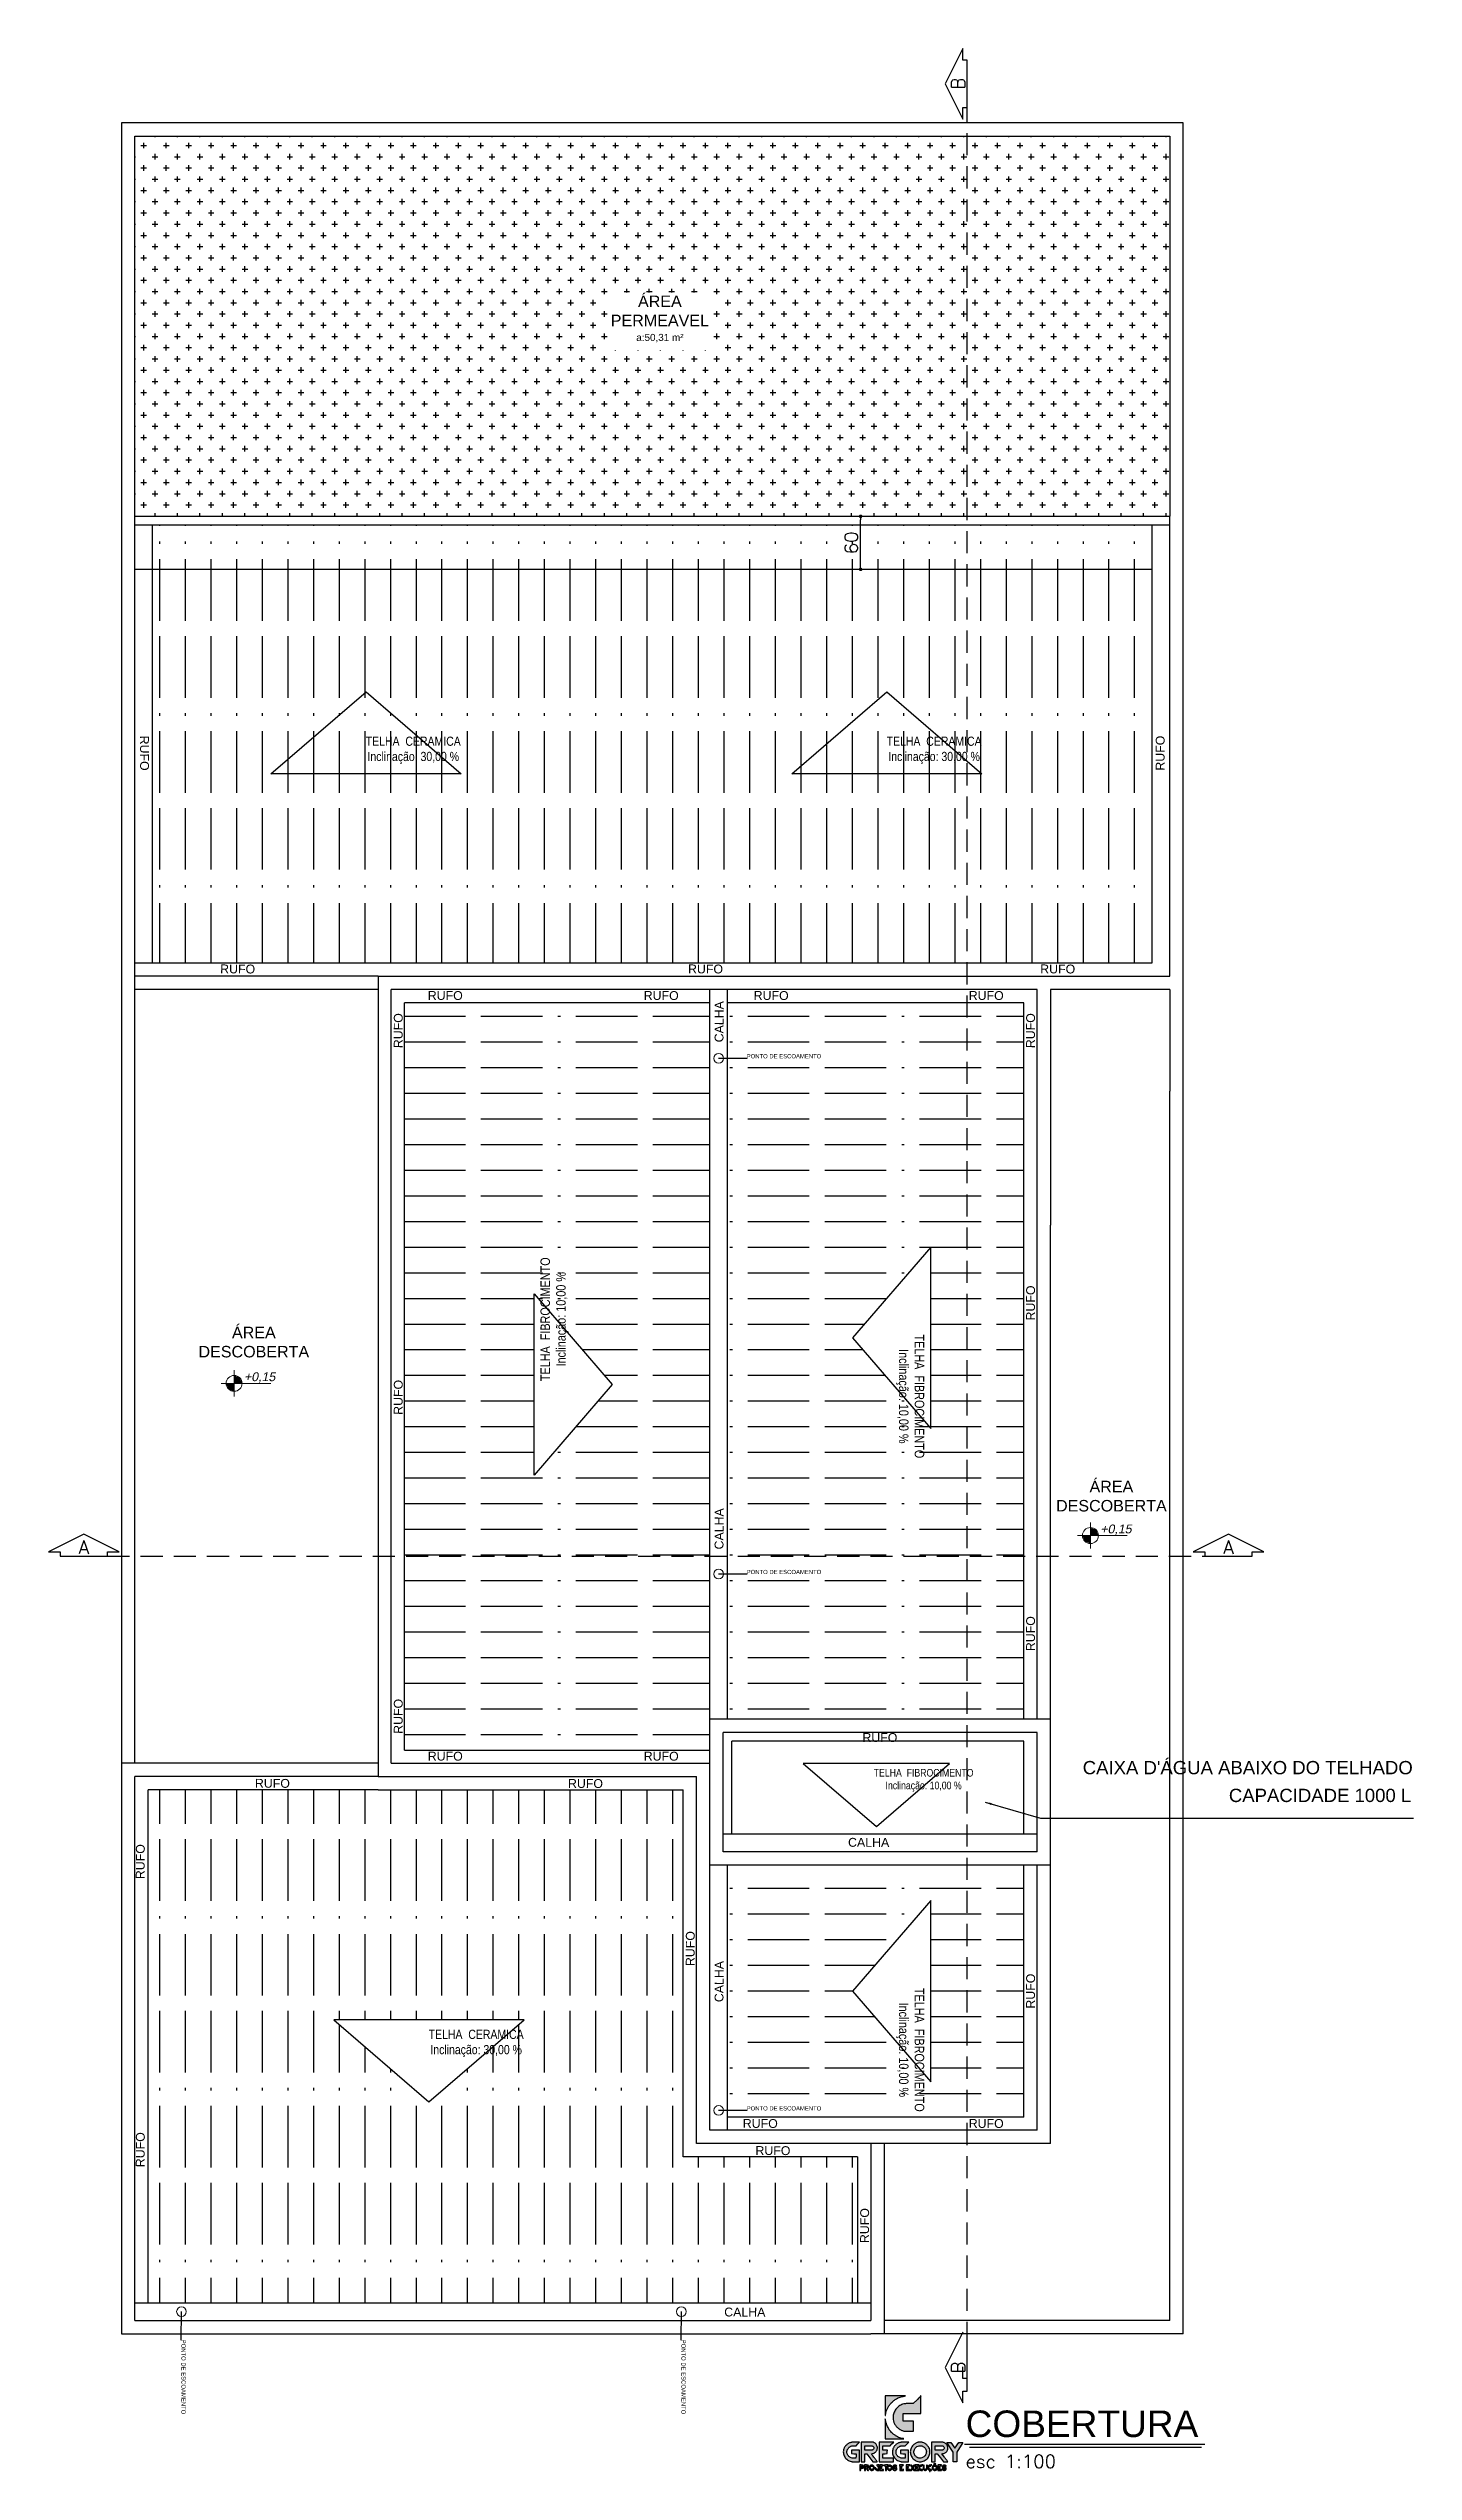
# Model space of a CAD drawing. Header units: millimetres. Extents: x 3314 to 3538, y 1235 to 1314.
# Drawn here: x 3334.06 to 3349.49, y 1278.68 to 1306.08 of the extents above; entities that cross this region are included whole.
import ezdxf

# ---------------------------------------------------------------- set-up
doc = ezdxf.new("R2010")
doc.units = ezdxf.units.MM
doc.linetypes.add('CONTINU', pattern=[0])
doc.linetypes.add('RAYITAS', pattern=[0.375, 0.25, -0.125])
for name, color, linetype in [('01', 1, 'Continuous'), ('02', 2, 'Continuous'), ('04', 4, 'Continuous'), ('05', 5, 'Continuous'), ('_ARQ ALVENARIA', 7, 'Continuous'), ('Layout-int', 1, 'Continuous'), ('PAREDE', 6, 'Continuous'), ('TextoÁreas', 2, 'Continuous')]:
    doc.layers.add(name, color=color, linetype=linetype)
for name, color, linetype, lineweight in [('ALVENARIA', 7, 'Continuous', 30), ('ALVENARIA 0.18', 7, 'Continuous', 18), ('LAYOUT', 8, 'Continuous', 13)]:
    doc.layers.add(name, color=color, linetype=linetype, lineweight=lineweight)
doc.styles.add('ROMANS', font='romans.shx')
doc.styles.get("Standard").update_dxf_attribs({"font": 'arial.ttf'})
doc.styles.add('Util2000', font='arial.ttf')
doc.dimstyles.new('1-100', dxfattribs={"dimtxt": 0.15, "dimasz": 0.04, "dimexe": 0.05, "dimexo": 0.1, "dimgap": 0.03, "dimtad": 1, "dimdec": 0, "dimlfac": 100, "dimzin": 5, "dimdsep": 46, "dimtxsty": 'ROMANS', "dimblk": 'DOT', "dimcen": 0, "dimse1": 1, "dimse2": 1, "dimclrd": 1, "dimclre": 1, "dimclrt": 2, "dimadec": 0, "dimazin": 0, "dimtfac": 1, "dimtdec": 0, "dimtofl": 0, "dimtmove": 2, "dimatfit": 3, "dimfxl": 0.04, "dimtolj": 1, "dimtzin": 1, "dimarcsym": 0})
doc.dimstyles.new('leader_1-50_m_ms_50_m', dxfattribs={"dimscale": 0.05, "dimtxt": 2, "dimasz": 1.5, "dimexe": 1, "dimexo": 0, "dimgap": 0.5, "dimtad": 1, "dimtoh": 1, "dimdec": 3, "dimzin": 12, "dimdsep": 46, "dimtxsty": 'Util2000', "dimcen": 1.5, "dimclrd": 1, "dimclre": 1, "dimclrt": 2, "dimazin": 3, "dimtfac": 1, "dimtdec": 4, "dimtofl": 0, "dimtmove": 0, "dimatfit": 3, "dimfxl": 1, "dimtolj": 1, "dimtzin": 12, "dimarcsym": 0})

msp = doc.modelspace()

# ---------------------------------------------------------------- texts
at = {"insert": (3344.423, 1279.375), "char_height": 0.15, "attachment_point": 1, "style": 'ROMANS'}
msp.add_mtext('{\\fArial|b0|i0|c0|p34;\\H2x;COBERTURA\\P\\Fromans|c0;\\H0.50003x;esc 1:100}', dxfattribs=at)
at = {"layer": '01', "color": 2, "char_height": 0.15, "attachment_point": 7, "style": 'Util2000'}
for s, insert in [("\\A1;CAIXA D'ÁGUA ABAIXO DO TELHADO", (3345.747, 1286.567)), ('\\A1;CAPACIDADE 1000 L', (3347.399, 1286.253))]:
    msp.add_mtext(s, dxfattribs=dict(at, insert=insert))
at = {"layer": '04', "char_height": 0.1, "attachment_point": 5, "style": 'ROMANS'}
for s, insert, rotation in [('{\\fArial|b0|i0|c0|p34;RUFO}', (3335.14, 1298.115), 270.2261), ('{\\fArial|b0|i0|c0|p34;RUFO}', (3346.623, 1298.115), 89.7739), ('{\\fArial|b0|i0|c0|p34;RUFO}', (3336.194, 1295.674), 359.7739), ('{\\fArial|b0|i0|c0|p34;RUFO}', (3341.483, 1295.674), 359.7739), ('{\\fArial|b0|i0|c0|p34;RUFO}', (3345.464, 1295.674), 359.7739), ('{\\fArial|b0|i0|c0|p34;RUFO}', (3338.541, 1295.374), 359.7739), ('{\\fArial|b0|i0|c0|p34;RUFO}', (3340.982, 1295.374), 359.7739), ('{\\fArial|b0|i0|c0|p34;RUFO}', (3342.225, 1295.374), 359.7739), ('{\\fArial|b0|i0|c0|p34;RUFO}', (3344.656, 1295.374), 359.7739), ('{\\fArial|b0|i0|c0|p34;RUFO}', (3338.01, 1294.977), 89.7739), ('{\\fArial|b0|i0|c0|p34;CALHA}', (3341.637, 1295.078), 89.7739), ('{\\fArial|b0|i0|c0|p34;RUFO}', (3345.158, 1294.977), 89.7739), ('{\\fArial|b0|i0|c0|p34;RUFO}', (3345.158, 1291.898), 89.7739), ('{\\fArial|b0|i0|c0|p34;RUFO}', (3338.01, 1290.831), 89.7739), ('{\\fArial|b0|i0|c0|p34;CALHA}', (3341.637, 1289.344), 89.7739), ('{\\fArial|b0|i0|c0|p34;RUFO}', (3345.158, 1288.159), 89.7739), ('{\\fArial|b0|i0|c0|p34;RUFO}', (3338.01, 1287.224), 89.7739), ('{\\fArial|b0|i0|c0|p34;RUFO}', (3343.454, 1286.984), 359.7739), ('{\\fArial|b0|i0|c0|p34;RUFO}', (3338.541, 1286.773), 359.7739), ('{\\fArial|b0|i0|c0|p34;RUFO}', (3340.982, 1286.773), 359.7739), ('{\\fArial|b0|i0|c0|p34;RUFO}', (3336.587, 1286.466), 359.7739), ('{\\fArial|b0|i0|c0|p34;RUFO}', (3340.126, 1286.464), 359.7739), ('{\\fArial|b0|i0|c0|p34;CALHA}', (3343.327, 1285.798), 359.7739), ('{\\fArial|b0|i0|c0|p34;RUFO}', (3335.094, 1285.581), 89.7739), ('{\\fArial|b0|i0|c0|p34;RUFO}', (3341.311, 1284.598), 89.7739), ('{\\fArial|b0|i0|c0|p34;CALHA}', (3341.637, 1284.225), 89.7739), ('{\\fArial|b0|i0|c0|p34;RUFO}', (3345.158, 1284.117), 89.7739), ('{\\fArial|b0|i0|c0|p34;RUFO}', (3335.094, 1282.324), 89.7739), ('{\\fArial|b0|i0|c0|p34;RUFO}', (3342.102, 1282.62), 359.7739), ('{\\fArial|b0|i0|c0|p34;RUFO}', (3344.656, 1282.62), 359.7739), ('{\\fArial|b0|i0|c0|p34;RUFO}', (3342.245, 1282.313), 359.7739), ('{\\fArial|b0|i0|c0|p34;RUFO}', (3343.282, 1281.466), 89.7739), ('{\\fArial|b0|i0|c0|p34;CALHA}', (3341.927, 1280.487), 359.7739)]:
    msp.add_mtext(s, dxfattribs=dict(at, insert=insert, rotation=rotation))
at = {"layer": '04'}
for s, insert, char_height, attachment_point in [('\\pxqc;{\\fArial Narrow|b0|i0|c0|p34;\\C4;TELHA  CERAMICA\\PInclinação: 30,00 %}', (3337.642, 1298.302), 0.10354, 1), ('\\pxqc;{\\fArial Narrow|b0|i0|c0|p34;\\C4;TELHA  CERAMICA\\PInclinação: 30,00 %}', (3343.53, 1298.302), 0.10354, 1), ('\\pxqc;{\\fArial Narrow|b0|i0|c0|p34;\\C4;TELHA  FIBROCIMENTO\\PInclinação: 10,00 %}', (3343.384, 1286.373), 0.08604, 7), ('\\pxqc;{\\fArial Narrow|b0|i0|c0|p34;\\C4;TELHA  CERAMICA\\PInclinação: 30,00 %}', (3338.353, 1283.372), 0.10354, 7)]:
    msp.add_mtext(s, dxfattribs=dict(at, insert=insert, char_height=char_height, attachment_point=attachment_point))
at = {"layer": '04', "char_height": 0.10678, "attachment_point": 7}
for insert, rotation in [((3339.935, 1291.014), 90), ((3343.637, 1291.542), 270), ((3343.637, 1284.153), 270)]:
    msp.add_mtext('\\pxqc;{\\fArial Narrow|b0|i0|c0|p34;\\C4;TELHA  FIBROCIMENTO\\PInclinação: 10,00 %}', dxfattribs=dict(at, insert=insert, rotation=rotation))
at = {"layer": '05', "color": 2, "style": 'ROMANS'}
for p in [(3344.415, 1305.618), (3344.415, 1279.795)]:
    msp.add_text('B', height=0.15, rotation=90, dxfattribs=at).set_placement(p)
at = {"layer": '05', "color": 2, "char_height": 0.15, "width": 0.1, "attachment_point": 5, "style": 'ROMANS'}
for insert in [(3334.455, 1289.137), (3347.395, 1289.137)]:
    msp.add_mtext('A', dxfattribs=dict(at, insert=insert))
at = {"layer": '_ARQ ALVENARIA', "char_height": 0.04786, "attachment_point": 5, "style": 'ROMANS'}
for insert in [(3342.37, 1294.688), (3342.37, 1288.856), (3342.37, 1282.791)]:
    msp.add_mtext('{\\fArial|b0|i0|c0|p34;PONTO DE ESCOAMENTO}', dxfattribs=dict(at, insert=insert))
at = {"layer": '_ARQ ALVENARIA', "char_height": 0.04786, "attachment_point": 5, "rotation": 270, "style": 'ROMANS'}
for insert in [(3335.582, 1279.754), (3341.234, 1279.754)]:
    msp.add_mtext('{\\fArial|b0|i0|c0|p34;PONTO DE ESCOAMENTO}', dxfattribs=dict(at, insert=insert))
at = {"layer": 'TextoÁreas', "char_height": 0.13, "attachment_point": 5, "style": 'Util2000'}
for s, insert in [('ÁREA \\PPERMEAVEL\\P{\\H0.61538x;a:50,31 m²}', (3340.967, 1303.025)), ('ÁREA \\PDESCOBERTA', (3336.377, 1291.455)), ('ÁREA \\PDESCOBERTA', (3346.071, 1289.713))]:
    msp.add_mtext(s, dxfattribs=dict(at, insert=insert))

# ---------------------------------------------------------------- blocks, each defined once
blk = doc.blocks.new('Cotap')
for p, q in [((0, 148), (0, -148)), ((-148, 0), (414, 0))]:
    blk.add_line(p, q)
blk.add_circle((0, 0), 90)
at = {"layer": 'Layout-int', "color": 0}
for points in [[(0, 0), (0, 90), (90, 0), (64, 64)], [(0, 0), (-90, 0), (0, -90), (-64, -64)]]:
    blk.add_solid(points, dxfattribs=at)
at = {"style": 'Util2000', "oblique": 12, "flags": 8}
blk.add_attdef('COTA', (112, 25), '', height=100, dxfattribs=at)
blk = doc.blocks.new('_Dot')
at = {"color": 0, "linetype": 'ByBlock', "lineweight": -2}
blk.add_line((-0.5, 0), (-1, 0), dxfattribs=at)
at = {"color": 0, "linetype": 'ByBlock', "const_width": 0.5}
blk.add_lwpolyline([(-0.25, 0, 1), (0.25, 0, 1)], format="xyb", close=True, dxfattribs=at)
blk = doc.blocks.new('*D244')
at = {"layer": 'ALVENARIA', "color": 1, "lineweight": -2, "transparency": 16777216}
blk.add_line((3343.236, 1300.233), (3343.236, 1300.753), dxfattribs=at)
at = {"layer": 'Defpoints', "color": 0, "transparency": 16777216}
for p in [(3341.446, 1300.793), (3343.236, 1300.793), (3343.935, 1300.193)]:
    blk.add_point(p, dxfattribs=at)
at = {"layer": 'ALVENARIA', "color": 1, "lineweight": -2, "transparency": 16777216, "xscale": 0.04, "yscale": 0.04, "zscale": 0.04}
for p, rotation in [((3343.236, 1300.793), 90), ((3343.236, 1300.193), 270)]:
    blk.add_blockref('_Dot', p, dxfattribs=dict(at, rotation=rotation))
at = {"layer": 'ALVENARIA', "color": 2, "transparency": 16777216, "insert": (3343.131, 1300.493), "char_height": 0.15, "attachment_point": 5, "rotation": 90, "style": 'ROMANS'}
blk.add_mtext('\\A1;60', dxfattribs=at)

# ---------------------------------------------------------------- dimensions: what is measured, and where the dimension line sits
at = {"layer": 'ALVENARIA'}
dim = msp.add_linear_dim(base=(3343.236, 1300.793), p1=(3343.935, 1300.193), p2=(3341.446, 1300.793), angle=90, dimstyle='1-100', override={"dimfxlon": 1}, dxfattribs=at)
dim.commit()
dim.dimension.update_dxf_attribs({"geometry": '*D244', "text_midpoint": (3343.131, 1300.493)})

# ---------------------------------------------------------------- hatches: boundary and pattern name
h = msp.add_hatch(color=256)
h.dxf.hatch_style = 1
h.paths.add_polyline_path([(3344.391, 1279.013), (3344.391, 1279.014), (3344.346, 1279.014), (3344.302, 1278.951), (3344.301, 1278.951), (3344.3, 1278.951), (3344.256, 1279.015), (3344.222, 1279.015), (3344.215, 1279.014), (3344.211, 1279.013), (3344.211, 1279.012), (3344.282, 1278.904), (3344.282, 1278.797), (3344.283, 1278.796), (3344.286, 1278.795), (3344.292, 1278.795), (3344.298, 1278.795), (3344.322, 1278.795), (3344.322, 1278.904)])
h.paths.add_polyline_path([(3343.143, 1278.975, 0.045366), (3343.131, 1278.973, 0.056293), (3343.121, 1278.969, 0.031864), (3343.11, 1278.962, 0.053476), (3343.102, 1278.955, 0.029032), (3343.094, 1278.945, 0.029062), (3343.087, 1278.934, 0.058196), (3343.084, 1278.925, 0.031547), (3343.083, 1278.921, 0.011811), (3343.082, 1278.915, 0.011655), (3343.082, 1278.909, 0.013858), (3343.082, 1278.903, 0.050762), (3343.083, 1278.89, 0.051328), (3343.087, 1278.878, 0.050389), (3343.094, 1278.866, 0.045414), (3343.103, 1278.856, 0.057813), (3343.116, 1278.846, 0.06042), (3343.131, 1278.839, 0.05329), (3343.148, 1278.835, 0.03182), (3343.17, 1278.835), (3343.183, 1278.836), (3343.184, 1278.861), (3343.184, 1278.886), (3343.158, 1278.886), (3343.132, 1278.887), (3343.132, 1278.907), (3343.132, 1278.927), (3343.178, 1278.927), (3343.223, 1278.927), (3343.223, 1278.861), (3343.223, 1278.796), (3343.184, 1278.795, -0.00423), (3343.165, 1278.795, -0.009891), (3343.151, 1278.795, -0.013041), (3343.14, 1278.796, -0.02247), (3343.13, 1278.798, -0.110868), (3343.088, 1278.816, -0.103974), (3343.056, 1278.851, -0.105036), (3343.041, 1278.896, -0.115391), (3343.046, 1278.941, -0.02276), (3343.052, 1278.954, -0.033891), (3343.058, 1278.964, -0.033623), (3343.065, 1278.974, -0.021914), (3343.075, 1278.984, -0.028412), (3343.086, 1278.994, -0.035003), (3343.098, 1279.002, -0.035443), (3343.11, 1279.008, -0.030506), (3343.124, 1279.013, -0.026929), (3343.133, 1279.015, -0.020918), (3343.143, 1279.016, -0.012698), (3343.158, 1279.016, -0.002922), (3343.181, 1279.016), (3343.225, 1279.017), (3343.205, 1278.997), (3343.186, 1278.977), (3343.161, 1278.976, 0.014191)])
h.paths.add_polyline_path([(3343.652, 1279.513, -0.022536), (3343.673, 1279.522, -0.024547), (3343.694, 1279.529, -0.0225), (3343.718, 1279.535, -0.014293), (3343.745, 1279.539, 0.768357), (3343.745, 1279.54, 0.094143), (3343.741, 1279.541, 0.005391), (3343.713, 1279.541, 0.000425), (3343.64, 1279.541), (3343.514, 1279.542), (3343.514, 1279.425, 0.000996), (3343.515, 1279.375, 0.00307), (3343.515, 1279.341, 0.003017), (3343.515, 1279.319, 0.900416), (3343.516, 1279.319, 0.000055), (3343.517, 1279.324, 0.000021), (3343.518, 1279.33, 0.000022), (3343.52, 1279.337, 0.000027), (3343.521, 1279.344, -0.039105), (3343.529, 1279.376, -0.040605), (3343.543, 1279.407, -0.039167), (3343.562, 1279.436, -0.03185), (3343.586, 1279.464, -0.013149), (3343.604, 1279.481, -0.023401), (3343.619, 1279.493, -0.0258), (3343.634, 1279.504, -0.021023)])
h.paths.add_polyline_path([(3343.568, 1279.147, -0.034035), (3343.554, 1279.168, -0.019934), (3343.54, 1279.195, -0.01528), (3343.533, 1279.212, -0.017897), (3343.527, 1279.228, -0.018305), (3343.522, 1279.244, -0.017574), (3343.519, 1279.261, 0.001994), (3343.518, 1279.268, 0.002842), (3343.516, 1279.274, 0.001573), (3343.515, 1279.28, 0.042281), (3343.515, 1279.281, 0.833255), (3343.515, 1279.281, 0.000115), (3343.515, 1279.249, 0.000995), (3343.515, 1279.213, 0.000582), (3343.515, 1279.169), (3343.515, 1279.055), (3343.621, 1279.055, 0.000737), (3343.662, 1279.055, 0.001245), (3343.696, 1279.055, 0.000089), (3343.726, 1279.055, 0.666856), (3343.726, 1279.055, 0.137435), (3343.725, 1279.056, 0.001639), (3343.72, 1279.057, 0.004782), (3343.714, 1279.058, 0.00309), (3343.706, 1279.06, -0.025686), (3343.678, 1279.067, -0.037016), (3343.653, 1279.077, -0.036467), (3343.631, 1279.09, -0.023977), (3343.607, 1279.108, -0.020891), (3343.585, 1279.128, -0.034384)])
h.paths.add_polyline_path([(3343.833, 1279.197), (3343.833, 1279.253), (3343.775, 1279.254), (3343.718, 1279.254), (3343.718, 1279.297), (3343.718, 1279.34), (3343.818, 1279.34), (3343.918, 1279.34), (3343.918, 1279.441, 0.001316), (3343.918, 1279.484, 0.003231), (3343.917, 1279.515, 0.000492), (3343.915, 1279.538, -0.195262), (3343.915, 1279.537, -0.002477), (3343.904, 1279.526, -0.007031), (3343.891, 1279.513, -0.003383), (3343.874, 1279.496), (3343.832, 1279.455), (3343.785, 1279.454, 0.002922), (3343.76, 1279.453, 0.011655), (3343.744, 1279.452, 0.018404), (3343.733, 1279.451, 0.022541), (3343.723, 1279.449, 0.079855), (3343.679, 1279.43, 0.074533), (3343.642, 1279.398, 0.074181), (3343.616, 1279.357, 0.077857), (3343.603, 1279.31, 0.057107), (3343.604, 1279.274, 0.062881), (3343.612, 1279.241, 0.061372), (3343.629, 1279.21, 0.050454), (3343.654, 1279.181, 0.016927), (3343.666, 1279.171, 0.024621), (3343.678, 1279.162, 0.026142), (3343.689, 1279.156, 0.02329), (3343.702, 1279.15, 0.030023), (3343.718, 1279.145, 0.036074), (3343.733, 1279.142, 0.023905), (3343.753, 1279.14, 0.005818), (3343.786, 1279.14), (3343.833, 1279.14)])
h.paths.add_polyline_path([(3344.024, 1278.696, 0.084324), (3344.022, 1278.696, 0.368835), (3344.021, 1278.695, 0.121786), (3344.022, 1278.693, -0.065459), (3344.023, 1278.692, -0.054214), (3344.023, 1278.691, -0.056242), (3344.024, 1278.689, -0.089309), (3344.023, 1278.688, -0.211866), (3344.021, 1278.686, -0.06978), (3344.018, 1278.685, -0.080348), (3344.014, 1278.685, -0.348317), (3344.013, 1278.687, -0.166234), (3344.013, 1278.687, -0.095329), (3344.014, 1278.688, -0.07625), (3344.015, 1278.688, -0.056889), (3344.016, 1278.689, 0.028321), (3344.017, 1278.689, 0.272121), (3344.018, 1278.689, 0.273085), (3344.018, 1278.69, 0.02847), (3344.017, 1278.691, -0.055915), (3344.016, 1278.692, -0.038802), (3344.015, 1278.693, -0.039104), (3344.015, 1278.695, -0.062708), (3344.015, 1278.696, 0.135606), (3344.014, 1278.698, 0.045861), (3344.013, 1278.699, 0.041612), (3344.011, 1278.701, 0.037125), (3344.009, 1278.702, -0.093926), (3344.004, 1278.706, -0.041375), (3344, 1278.713, -0.041336), (3343.997, 1278.721, -0.083184), (3343.996, 1278.727, -0.09248), (3343.997, 1278.736, -0.066769), (3344.002, 1278.745, -0.067088), (3344.009, 1278.753, -0.095522), (3344.017, 1278.757, -0.027106), (3344.02, 1278.757, -0.011994), (3344.024, 1278.758, -0.011822), (3344.028, 1278.758, -0.015607), (3344.031, 1278.759), (3344.04, 1278.759), (3344.034, 1278.752, -0.009321), (3344.031, 1278.75, -0.013808), (3344.029, 1278.748, -0.010292), (3344.026, 1278.746, 0.067452), (3344.022, 1278.746, 0.069486), (3344.019, 1278.745, 0.060855), (3344.016, 1278.743, 0.033939), (3344.012, 1278.74, 0.083105), (3344.008, 1278.734, 0.107422), (3344.007, 1278.728, 0.105098), (3344.008, 1278.722, 0.076735), (3344.012, 1278.715, 0.03524), (3344.015, 1278.712, 0.096068), (3344.018, 1278.71, 0.072605), (3344.021, 1278.71, 0.014348), (3344.028, 1278.709), (3344.039, 1278.709), (3344.039, 1278.703), (3344.039, 1278.696), (3344.029, 1278.696, 0.007211)])
h.paths.add_polyline_path([(3343.991, 1278.745, 0.006383), (3343.991, 1278.753, 0.081716), (3343.99, 1278.756, 0.197724), (3343.989, 1278.758, 0.069714), (3343.986, 1278.758), (3343.98, 1278.759), (3343.98, 1278.739, -0.006154), (3343.98, 1278.728, -0.033185), (3343.98, 1278.722, -0.06076), (3343.979, 1278.718, -0.066716), (3343.976, 1278.714, -0.044616), (3343.974, 1278.712, -0.067084), (3343.972, 1278.711, -0.067835), (3343.969, 1278.71, -0.046801), (3343.966, 1278.709, -0.101838), (3343.96, 1278.711, -0.183925), (3343.956, 1278.714, -0.089292), (3343.954, 1278.722, -0.013745), (3343.953, 1278.737), (3343.953, 1278.758), (3343.948, 1278.758), (3343.942, 1278.759), (3343.942, 1278.737, 0.018109), (3343.943, 1278.72, 0.077886), (3343.945, 1278.71, 0.122776), (3343.95, 1278.704, 0.07971), (3343.958, 1278.699, 0.061702), (3343.965, 1278.697, 0.087949), (3343.971, 1278.698, 0.085999), (3343.977, 1278.7, 0.056431), (3343.983, 1278.705, 0.08135), (3343.988, 1278.711, 0.064756), (3343.99, 1278.719, 0.045429), (3343.992, 1278.729, 0.01645)])
h.paths.add_polyline_path([(3343.93, 1278.751, 0.04035), (3343.932, 1278.753), (3343.938, 1278.759), (3343.929, 1278.759, 0.014216), (3343.926, 1278.758, 0.011748), (3343.922, 1278.758, 0.011914), (3343.918, 1278.758, 0.030856), (3343.916, 1278.757, 0.047742), (3343.91, 1278.754, 0.057899), (3343.905, 1278.751, 0.056943), (3343.9, 1278.746, 0.044035), (3343.897, 1278.74, 0.05868), (3343.894, 1278.733, 0.071091), (3343.894, 1278.725, 0.069333), (3343.895, 1278.718, 0.052343), (3343.899, 1278.71, 0.061199), (3343.903, 1278.705, 0.074983), (3343.909, 1278.701, 0.06283), (3343.916, 1278.698, 0.029564), (3343.925, 1278.697), (3343.937, 1278.696), (3343.937, 1278.703), (3343.937, 1278.709), (3343.926, 1278.709, -0.015672), (3343.92, 1278.709, -0.073669), (3343.916, 1278.71, -0.092176), (3343.913, 1278.712, -0.032271), (3343.91, 1278.715, -0.130236), (3343.905, 1278.724, -0.134488), (3343.906, 1278.734, -0.135109), (3343.911, 1278.742, -0.131909), (3343.92, 1278.746, 0.055823), (3343.923, 1278.747, 0.029894), (3343.926, 1278.749, 0.029372)])
h.paths.add_polyline_path([(3343.898, 1278.759), (3343.876, 1278.759), (3343.853, 1278.759), (3343.853, 1278.727), (3343.853, 1278.696), (3343.875, 1278.696), (3343.897, 1278.696), (3343.897, 1278.702), (3343.896, 1278.709), (3343.88, 1278.709), (3343.865, 1278.71), (3343.865, 1278.716, -0.022502), (3343.865, 1278.72, -0.177122), (3343.866, 1278.722, -0.17484), (3343.867, 1278.723, -0.02181), (3343.871, 1278.723, 0.021354), (3343.875, 1278.723, 0.157081), (3343.877, 1278.724, 0.18555), (3343.878, 1278.725, 0.032088), (3343.878, 1278.728, 0.032088), (3343.878, 1278.732, 0.18555), (3343.877, 1278.733, 0.157081), (3343.875, 1278.734, 0.021354), (3343.871, 1278.734, -0.021868), (3343.867, 1278.734, -0.176278), (3343.866, 1278.735, -0.176278), (3343.865, 1278.737, -0.021868), (3343.865, 1278.741), (3343.865, 1278.747), (3343.876, 1278.747, 0.01598), (3343.882, 1278.748, 0.067252), (3343.886, 1278.748, 0.084533), (3343.889, 1278.75, 0.034255), (3343.892, 1278.753)])
h.paths.add_polyline_path([(3343.831, 1278.727), (3343.834, 1278.733, 0.000286), (3343.836, 1278.736, 0.00011), (3343.838, 1278.74, 0.000117), (3343.841, 1278.744, 0.000142), (3343.843, 1278.748), (3343.848, 1278.757), (3343.842, 1278.757, 0.051622), (3343.838, 1278.756, 0.116288), (3343.835, 1278.755, 0.078435), (3343.833, 1278.753, 0.014932), (3343.83, 1278.747), (3343.824, 1278.738), (3343.819, 1278.747, 0.046512), (3343.815, 1278.752, 0.074804), (3343.811, 1278.756, 0.101287), (3343.806, 1278.758, 0.180176), (3343.803, 1278.757, 0.343213), (3343.802, 1278.756, 0.02006), (3343.804, 1278.752, 0.022173), (3343.806, 1278.747, 0.011129), (3343.809, 1278.741), (3343.818, 1278.727), (3343.809, 1278.713, 0.003455), (3343.806, 1278.707, 0.005263), (3343.803, 1278.702, 0.002091), (3343.801, 1278.698, 0.126264), (3343.8, 1278.697, 0.318591), (3343.801, 1278.697, 0.033221), (3343.802, 1278.697, 0.031568), (3343.804, 1278.696, 0.01951), (3343.806, 1278.696, 0.06833), (3343.809, 1278.697, 0.104091), (3343.812, 1278.698, 0.067414), (3343.814, 1278.701, 0.015547), (3343.818, 1278.706, -0.004208), (3343.82, 1278.709, -0.006725), (3343.822, 1278.712, -0.002146), (3343.824, 1278.715, -0.476169), (3343.824, 1278.715, -0.002035), (3343.826, 1278.712, -0.006562), (3343.828, 1278.709, -0.004109), (3343.831, 1278.706, 0.015841), (3343.834, 1278.701, 0.062742), (3343.837, 1278.698, 0.097021), (3343.839, 1278.697, 0.074993), (3343.842, 1278.696, 0.024466), (3343.844, 1278.696, 0.039154), (3343.846, 1278.697, 0.046586), (3343.847, 1278.697, 0.294401), (3343.848, 1278.698, 0.118205), (3343.847, 1278.699, 0.002773), (3343.845, 1278.703, 0.00598), (3343.842, 1278.708, 0.004003), (3343.839, 1278.713)])
h.paths.add_polyline_path([(3343.794, 1278.707, 0.152605), (3343.794, 1278.708, 0.194424), (3343.792, 1278.709, 0.037966), (3343.789, 1278.709, -0.008957), (3343.787, 1278.709, -0.002667), (3343.783, 1278.709, -0.002671), (3343.778, 1278.709, -0.002886), (3343.773, 1278.709), (3343.762, 1278.709), (3343.762, 1278.716, -0.021868), (3343.763, 1278.72, -0.176278), (3343.763, 1278.722, -0.176278), (3343.765, 1278.723, -0.021868), (3343.769, 1278.723, 0.021354), (3343.773, 1278.723, 0.157081), (3343.775, 1278.724, 0.18555), (3343.775, 1278.725, 0.032088), (3343.776, 1278.728, 0.032088), (3343.775, 1278.732, 0.18555), (3343.775, 1278.733, 0.157081), (3343.773, 1278.734, 0.021354), (3343.769, 1278.734, -0.021868), (3343.765, 1278.734, -0.176278), (3343.763, 1278.735, -0.176278), (3343.763, 1278.737, -0.021868), (3343.762, 1278.741), (3343.762, 1278.747), (3343.773, 1278.747, 0.01598), (3343.78, 1278.748, 0.067252), (3343.784, 1278.748, 0.084533), (3343.786, 1278.75, 0.034255), (3343.79, 1278.753), (3343.795, 1278.759), (3343.773, 1278.759), (3343.751, 1278.759), (3343.751, 1278.727), (3343.751, 1278.696), (3343.773, 1278.696), (3343.795, 1278.696), (3343.795, 1278.703, 0.021113)])
h.paths.add_polyline_path([(3344.086, 1278.77, 0.1477), (3344.084, 1278.771, 0.053172), (3344.081, 1278.771, 0.008421), (3344.074, 1278.772, 0.007584), (3344.067, 1278.772, 0.059631), (3344.064, 1278.771, 0.166681), (3344.062, 1278.77, 0.168857), (3344.062, 1278.769, 0.165127), (3344.062, 1278.767, 0.162016), (3344.064, 1278.766, 0.061454), (3344.067, 1278.765, 0.00855), (3344.074, 1278.765, 0.01086), (3344.08, 1278.765, 0.047938), (3344.083, 1278.766, 0.096455), (3344.085, 1278.767, 0.190523), (3344.086, 1278.768, 0.229556)])
h.paths.add_polyline_path([(3344.197, 1278.755, 0.066793), (3344.19, 1278.757, 0.060053), (3344.183, 1278.758, 0.049318), (3344.174, 1278.757, 0.103103), (3344.169, 1278.755, 0.052877), (3344.164, 1278.751, 0.053352), (3344.16, 1278.745, 0.136861), (3344.159, 1278.741, 0.100017), (3344.16, 1278.734, 0.122228), (3344.164, 1278.728, 0.094313), (3344.171, 1278.724, 0.041275), (3344.182, 1278.722, -0.062763), (3344.191, 1278.719, -0.309671), (3344.194, 1278.715, -0.332207), (3344.191, 1278.711, -0.065668), (3344.181, 1278.709, -0.0232), (3344.177, 1278.71, -0.038066), (3344.174, 1278.71, -0.046448), (3344.172, 1278.711, -0.112328), (3344.17, 1278.712, 0.147212), (3344.167, 1278.714, 0.052854), (3344.162, 1278.715, 0.057671), (3344.158, 1278.715, 0.371436), (3344.157, 1278.713, 0.128527), (3344.157, 1278.712, 0.015619), (3344.158, 1278.71, 0.017702), (3344.16, 1278.708, 0.013734), (3344.162, 1278.706, 0.18235), (3344.176, 1278.698, 0.149581), (3344.194, 1278.7, 0.200281), (3344.204, 1278.712, 0.256021), (3344.202, 1278.725, 0.067388), (3344.2, 1278.728, 0.048763), (3344.196, 1278.73, 0.037248), (3344.192, 1278.731, 0.016764), (3344.186, 1278.733, -0.01353), (3344.176, 1278.735, -0.093861), (3344.172, 1278.738, -0.286182), (3344.171, 1278.74, -0.148205), (3344.172, 1278.743, -0.14098), (3344.177, 1278.745, -0.059016), (3344.183, 1278.746, -0.058522), (3344.19, 1278.745, -0.123403), (3344.194, 1278.743, 0.028303), (3344.196, 1278.741, 0.182011), (3344.198, 1278.741, 0.163883), (3344.199, 1278.741, 0.02193), (3344.201, 1278.744, 0.026988), (3344.203, 1278.746, 0.129605), (3344.204, 1278.747, 0.157027), (3344.203, 1278.749, 0.045391), (3344.202, 1278.75, 0.091723)])
h.paths.add_polyline_path([(3344.148, 1278.753, 0.022799), (3344.15, 1278.755, 0.021687), (3344.151, 1278.756, 0.142658), (3344.151, 1278.757, 0.410329), (3344.15, 1278.759, 0.002474), (3344.13, 1278.759, 0.002839), (3344.111, 1278.759, 0.261371), (3344.109, 1278.757, 0.134895), (3344.108, 1278.754, 0.001005), (3344.108, 1278.729, 0.001878), (3344.108, 1278.705, 0.064275), (3344.109, 1278.699, 0.201591), (3344.11, 1278.698, 0.095967), (3344.113, 1278.697, 0.034426), (3344.118, 1278.696, 0.003896), (3344.131, 1278.697), (3344.152, 1278.697), (3344.152, 1278.703), (3344.152, 1278.709), (3344.136, 1278.709), (3344.12, 1278.709), (3344.12, 1278.715, -0.028071), (3344.12, 1278.719, -0.175187), (3344.121, 1278.721, -0.15212), (3344.123, 1278.722, -0.019695), (3344.127, 1278.722, 0.017248), (3344.131, 1278.723, 0.140267), (3344.133, 1278.724, 0.204086), (3344.134, 1278.725, 0.042996), (3344.134, 1278.728, 0.052692), (3344.133, 1278.731, 0.155161), (3344.132, 1278.732, 0.114672), (3344.13, 1278.733, 0.022648), (3344.126, 1278.734, -0.017292), (3344.121, 1278.734, -0.159844), (3344.12, 1278.735, -0.195043), (3344.119, 1278.737, -0.027872), (3344.119, 1278.74, -0.042617), (3344.12, 1278.744, -0.202169), (3344.121, 1278.746, -0.106058), (3344.124, 1278.747, -0.008027), (3344.131, 1278.747, 0.017592), (3344.137, 1278.748, 0.041088), (3344.141, 1278.748, 0.053824), (3344.144, 1278.75, 0.063406), (3344.147, 1278.752, 0.017973)])
h.paths.add_polyline_path([(3344.089, 1278.753, 0.047125), (3344.082, 1278.757, 0.077778), (3344.076, 1278.758, 0.080268), (3344.069, 1278.757, 0.053446), (3344.062, 1278.755, 0.045132), (3344.054, 1278.75, 0.093292), (3344.049, 1278.744, 0.09202), (3344.047, 1278.737, 0.043031), (3344.046, 1278.727, 0.043058), (3344.047, 1278.718, 0.092098), (3344.049, 1278.711, 0.093536), (3344.054, 1278.705, 0.045421), (3344.062, 1278.7, 0.056461), (3344.069, 1278.698, 0.078568), (3344.076, 1278.697, 0.075191), (3344.082, 1278.699, 0.047118), (3344.09, 1278.702, 0.085748), (3344.095, 1278.706, 0.044246), (3344.099, 1278.713, 0.044152), (3344.103, 1278.721, 0.081232), (3344.104, 1278.727, 0.08148), (3344.102, 1278.734, 0.045784), (3344.099, 1278.742, 0.04579), (3344.094, 1278.749, 0.081676)])
h.paths.add_polyline_path([(3344.083, 1278.743, -0.056052), (3344.088, 1278.739, -0.079154), (3344.091, 1278.733, -0.101353), (3344.092, 1278.727, -0.101835), (3344.091, 1278.721, -0.080604), (3344.087, 1278.715, -0.139511), (3344.078, 1278.71, -0.161215), (3344.067, 1278.71, -0.16225), (3344.059, 1278.717, -0.141338), (3344.056, 1278.727, -0.062858), (3344.057, 1278.734, -0.086334), (3344.06, 1278.739, -0.092759), (3344.063, 1278.743, -0.084829), (3344.069, 1278.745, -0.052467), (3344.074, 1278.746, -0.086825), (3344.079, 1278.746, -0.088364)], flags=16)
h.paths.add_polyline_path([(3343.391, 1278.735, 0.043598), (3343.388, 1278.742, 0.085975), (3343.382, 1278.75, 0.086317), (3343.373, 1278.756, 0.089991), (3343.363, 1278.758, 0.104711), (3343.353, 1278.757, 0.078114), (3343.345, 1278.752, 0.078104), (3343.339, 1278.745, 0.075583), (3343.335, 1278.737, 0.066598), (3343.334, 1278.727, 0.064591), (3343.335, 1278.719, 0.078669), (3343.338, 1278.711, 0.076084), (3343.344, 1278.705, 0.055784), (3343.351, 1278.7, 0.099989), (3343.362, 1278.697, 0.106894), (3343.373, 1278.699, 0.103435), (3343.382, 1278.705, 0.088185), (3343.389, 1278.714, 0.045675), (3343.392, 1278.722, 0.073527), (3343.393, 1278.728, 0.072681)])
h.paths.add_polyline_path([(3343.381, 1278.726, -0.067298), (3343.379, 1278.719, -0.102744), (3343.375, 1278.714, -0.108493), (3343.37, 1278.711, -0.081896), (3343.363, 1278.709, -0.083878), (3343.356, 1278.711, -0.109634), (3343.35, 1278.714, -0.111464), (3343.347, 1278.72, -0.089048), (3343.345, 1278.727, -0.042866), (3343.346, 1278.733, -0.087276), (3343.348, 1278.738, -0.097648), (3343.351, 1278.742, -0.064585), (3343.356, 1278.745, -0.066902), (3343.361, 1278.746, -0.095653), (3343.366, 1278.746, -0.09001), (3343.371, 1278.744, -0.053166), (3343.376, 1278.739, -0.027473), (3343.379, 1278.736, -0.080959), (3343.381, 1278.733, -0.083462), (3343.381, 1278.73, -0.030443)], flags=16)
h.paths.add_polyline_path([(3343.434, 1278.74, 0.050291), (3343.434, 1278.745, 0.185939), (3343.433, 1278.747, 0.156322), (3343.43, 1278.747, -0.122885), (3343.427, 1278.748, -0.040122), (3343.422, 1278.751, -0.038228), (3343.419, 1278.755, -0.194517), (3343.417, 1278.757, -0.369738), (3343.418, 1278.758, -0.011139), (3343.422, 1278.758, -0.017082), (3343.426, 1278.759, -0.010331), (3343.432, 1278.759), (3343.446, 1278.759), (3343.446, 1278.727), (3343.446, 1278.696), (3343.431, 1278.697, -0.026699), (3343.421, 1278.698, -0.072601), (3343.414, 1278.701, -0.082806), (3343.408, 1278.705, -0.042673), (3343.403, 1278.711, -0.034514), (3343.401, 1278.714, -0.027323), (3343.4, 1278.717, -0.028062), (3343.399, 1278.721, -0.059595), (3343.398, 1278.723, -0.033678), (3343.399, 1278.726, -0.143333), (3343.399, 1278.727, -0.167678), (3343.401, 1278.728, -0.050582), (3343.403, 1278.728, -0.074518), (3343.405, 1278.728, -0.119721), (3343.407, 1278.727, -0.090276), (3343.409, 1278.725, -0.029447), (3343.41, 1278.722, 0.065607), (3343.412, 1278.716, 0.094243), (3343.416, 1278.713, 0.092582), (3343.421, 1278.71, 0.061285), (3343.427, 1278.709), (3343.435, 1278.709), (3343.435, 1278.728, 0.003544)])
h.paths.add_polyline_path([(3343.476, 1278.732, 0.18555), (3343.475, 1278.733, 0.157081), (3343.473, 1278.734, 0.021354), (3343.47, 1278.734, -0.021868), (3343.466, 1278.734, -0.176278), (3343.464, 1278.735, -0.176278), (3343.463, 1278.737, -0.021868), (3343.463, 1278.741), (3343.463, 1278.747), (3343.474, 1278.747, 0.015553), (3343.48, 1278.748, 0.054907), (3343.484, 1278.748, 0.077583), (3343.487, 1278.75, 0.05638), (3343.489, 1278.752, 0.013683), (3343.491, 1278.754, 0.018073), (3343.492, 1278.755, 0.015624), (3343.493, 1278.757, 0.142117), (3343.493, 1278.757, 0.391772), (3343.493, 1278.758, 0.003745), (3343.487, 1278.758, 0.00972), (3343.48, 1278.759, 0.005842), (3343.472, 1278.759), (3343.452, 1278.759), (3343.452, 1278.727), (3343.452, 1278.696), (3343.473, 1278.696), (3343.495, 1278.696), (3343.495, 1278.702), (3343.494, 1278.709), (3343.479, 1278.709), (3343.463, 1278.71), (3343.463, 1278.716, -0.022502), (3343.463, 1278.72, -0.177122), (3343.464, 1278.722, -0.17484), (3343.466, 1278.723, -0.02181), (3343.47, 1278.723, 0.021354), (3343.473, 1278.723, 0.157081), (3343.475, 1278.724, 0.18555), (3343.476, 1278.725, 0.032088), (3343.476, 1278.728, 0.032088)])
h.paths.add_polyline_path([(3343.544, 1278.753), (3343.549, 1278.759), (3343.525, 1278.759, 0.006101), (3343.516, 1278.759, 0.010147), (3343.508, 1278.758, 0.004076), (3343.501, 1278.758, 0.390599), (3343.501, 1278.757, 0.194379), (3343.502, 1278.755, 0.037858), (3343.506, 1278.751, 0.039745), (3343.51, 1278.748, 0.123776), (3343.514, 1278.747, -0.201051), (3343.516, 1278.746, -0.149956), (3343.517, 1278.744, -0.037673), (3343.518, 1278.738, -0.002528), (3343.518, 1278.722), (3343.519, 1278.697), (3343.524, 1278.697), (3343.529, 1278.696), (3343.53, 1278.721, -0.002737), (3343.53, 1278.737, -0.035504), (3343.531, 1278.743, -0.124134), (3343.532, 1278.746, -0.192608), (3343.534, 1278.747, 0.081752), (3343.536, 1278.748, 0.028537), (3343.539, 1278.749, 0.027444), (3343.541, 1278.751, 0.028729)])
h.paths.add_polyline_path([(3343.577, 1278.754, 0.026517), (3343.571, 1278.757, 0.064727), (3343.566, 1278.758, 0.067876), (3343.561, 1278.758, 0.031578), (3343.555, 1278.757, 0.156561), (3343.542, 1278.748, 0.131573), (3343.535, 1278.732, 0.12995), (3343.538, 1278.715, 0.151273), (3343.548, 1278.703, 0.050004), (3343.555, 1278.699, 0.074246), (3343.562, 1278.697, 0.077151), (3343.569, 1278.698, 0.058894), (3343.576, 1278.7, 0.13793), (3343.588, 1278.711, 0.139762), (3343.593, 1278.727, 0.140649), (3343.589, 1278.743, 0.140176)])
h.paths.add_polyline_path([(3343.568, 1278.746, -0.133039), (3343.577, 1278.74, -0.080885), (3343.581, 1278.734, -0.109362), (3343.582, 1278.727, -0.110295), (3343.581, 1278.721, -0.083372), (3343.577, 1278.715, -0.139896), (3343.567, 1278.71, -0.156544), (3343.557, 1278.711, -0.15719), (3343.549, 1278.717, -0.141191), (3343.546, 1278.728, -0.131302), (3343.549, 1278.739, -0.168461), (3343.557, 1278.745, -0.169559)], flags=16)
h.paths.add_polyline_path([(3343.641, 1278.753, 0.073435), (3343.635, 1278.756, 0.052046), (3343.628, 1278.758, 0.052701), (3343.62, 1278.758, 0.083254), (3343.613, 1278.756, 0.063084), (3343.608, 1278.753, 0.071278), (3343.603, 1278.748, 0.080289), (3343.6, 1278.742, 0.12205), (3343.6, 1278.737, 0.065212), (3343.602, 1278.731, 0.143531), (3343.606, 1278.728, 0.068195), (3343.612, 1278.725, 0.007001), (3343.627, 1278.721, -0.022231), (3343.631, 1278.72, -0.067188), (3343.634, 1278.718, -0.108011), (3343.635, 1278.717, -0.13604), (3343.635, 1278.715, -0.077907), (3343.635, 1278.714, -0.065134), (3343.635, 1278.712, -0.066736), (3343.634, 1278.711, -0.091924), (3343.632, 1278.711, -0.07488), (3343.628, 1278.71, -0.037551), (3343.621, 1278.71, -0.036255), (3343.615, 1278.711, -0.14035), (3343.612, 1278.712, 0.115628), (3343.609, 1278.714, 0.076305), (3343.604, 1278.715, 0.095812), (3343.601, 1278.714, 0.311807), (3343.599, 1278.713, 0.09446), (3343.6, 1278.711, 0.025019), (3343.601, 1278.709, 0.024459), (3343.602, 1278.707, 0.022986), (3343.603, 1278.705, 0.170903), (3343.614, 1278.698, 0.109116), (3343.629, 1278.698, 0.120131), (3343.642, 1278.704, 0.224939), (3343.647, 1278.714, 0.016295), (3343.647, 1278.717, 0.014828), (3343.646, 1278.72, 0.015029), (3343.646, 1278.722, 0.045485), (3343.646, 1278.724, 0.1362), (3343.643, 1278.727, 0.054513), (3343.639, 1278.729, 0.044801), (3343.633, 1278.732, 0.029296), (3343.626, 1278.733, -0.019702), (3343.622, 1278.734, -0.019109), (3343.618, 1278.735, -0.019427), (3343.615, 1278.736, -0.064248), (3343.613, 1278.737, -0.025357), (3343.611, 1278.739, -0.199272), (3343.611, 1278.74, -0.185934), (3343.611, 1278.741, -0.021671), (3343.613, 1278.743, -0.135219), (3343.617, 1278.745, -0.060297), (3343.624, 1278.746, -0.060107), (3343.63, 1278.745, -0.128169), (3343.635, 1278.743, 0.030262), (3343.637, 1278.741, 0.195134), (3343.639, 1278.741, 0.150204), (3343.64, 1278.742, 0.01599), (3343.643, 1278.744), (3343.647, 1278.749)])
h.paths.add_polyline_path([(3343.716, 1278.753), (3343.721, 1278.759), (3343.699, 1278.759), (3343.677, 1278.759), (3343.678, 1278.728), (3343.678, 1278.697), (3343.699, 1278.697), (3343.721, 1278.696), (3343.721, 1278.703), (3343.721, 1278.71), (3343.705, 1278.709), (3343.688, 1278.709), (3343.688, 1278.716, -0.018498), (3343.689, 1278.72, -0.170796), (3343.689, 1278.722, -0.184644), (3343.691, 1278.723, -0.022301), (3343.695, 1278.723, 0.021354), (3343.699, 1278.723, 0.157081), (3343.701, 1278.724, 0.18555), (3343.702, 1278.725, 0.032088), (3343.702, 1278.728, 0.032088), (3343.702, 1278.732, 0.18555), (3343.701, 1278.733, 0.157081), (3343.699, 1278.734, 0.021354), (3343.695, 1278.734, -0.021868), (3343.691, 1278.734, -0.176278), (3343.689, 1278.735, -0.176278), (3343.689, 1278.737, -0.021868), (3343.688, 1278.741), (3343.688, 1278.747), (3343.7, 1278.747, 0.01598), (3343.706, 1278.748, 0.067252), (3343.71, 1278.748, 0.084533), (3343.713, 1278.75, 0.034255)])
h.paths.add_polyline_path([(3343.273, 1278.733, 0.024756), (3343.274, 1278.737, 0.086077), (3343.274, 1278.74, 0.08157), (3343.274, 1278.743, 0.020827), (3343.272, 1278.747, 0.073951), (3343.268, 1278.753, 0.111046), (3343.263, 1278.756, 0.074726), (3343.255, 1278.758, 0.019398), (3343.243, 1278.759), (3343.226, 1278.759), (3343.226, 1278.727), (3343.226, 1278.696), (3343.231, 1278.697, 0.067661), (3343.234, 1278.697, 0.197265), (3343.236, 1278.699, 0.084189), (3343.237, 1278.702, 0.006802), (3343.237, 1278.71), (3343.238, 1278.723), (3343.25, 1278.723, 0.02398), (3343.26, 1278.723, 0.086224), (3343.266, 1278.725, 0.117977), (3343.27, 1278.728, 0.066431)])
h.paths.add_polyline_path([(3343.237, 1278.734), (3343.237, 1278.741), (3343.237, 1278.747), (3343.248, 1278.747, -0.019229), (3343.252, 1278.747, -0.037501), (3343.256, 1278.747, -0.048167), (3343.259, 1278.746, -0.091764), (3343.261, 1278.744, -0.05678), (3343.262, 1278.743, -0.056044), (3343.263, 1278.741, -0.061195), (3343.263, 1278.74, -0.114628), (3343.263, 1278.738, 0.008791), (3343.263, 1278.737, 0.010417), (3343.262, 1278.736, 0.00935), (3343.262, 1278.735, 0.063128), (3343.262, 1278.735, -0.390915), (3343.262, 1278.735, -0.003986), (3343.258, 1278.734, -0.010031), (3343.254, 1278.734, -0.006032), (3343.25, 1278.734)], flags=16)
h.paths.add_polyline_path([(3343.323, 1278.729, 0.050481), (3343.327, 1278.734, 0.122141), (3343.328, 1278.739, 0.074682), (3343.328, 1278.744, 0.059929), (3343.325, 1278.749, 0.061418), (3343.322, 1278.754, 0.09032), (3343.318, 1278.756, 0.068422), (3343.315, 1278.757, 0.01291), (3343.309, 1278.758, 0.01358), (3343.303, 1278.759, 0.012079), (3343.296, 1278.759), (3343.279, 1278.759), (3343.28, 1278.728), (3343.28, 1278.697), (3343.285, 1278.697), (3343.29, 1278.696), (3343.29, 1278.709, -0.020953), (3343.291, 1278.72, -0.387487), (3343.293, 1278.722, -0.228253), (3343.297, 1278.721, -0.010884), (3343.306, 1278.709, 0.009327), (3343.311, 1278.702, 0.04567), (3343.315, 1278.699, 0.083578), (3343.318, 1278.697, 0.095152), (3343.321, 1278.696, 0.034118), (3343.323, 1278.696, 0.052101), (3343.325, 1278.697, 0.067764), (3343.326, 1278.697, 0.24353), (3343.326, 1278.698, 0.132702), (3343.326, 1278.699, 0.008762), (3343.324, 1278.703, 0.012196), (3343.322, 1278.706, 0.008786), (3343.319, 1278.71, -0.005368), (3343.313, 1278.718, -0.080022), (3343.312, 1278.721, -0.375308), (3343.312, 1278.722, -0.11056), (3343.315, 1278.723, 0.172162), (3343.319, 1278.724, 0.050273)])
h.paths.add_polyline_path([(3343.29, 1278.734), (3343.29, 1278.741), (3343.29, 1278.747), (3343.301, 1278.747, -0.022362), (3343.305, 1278.747, -0.023414), (3343.309, 1278.747, -0.023897), (3343.312, 1278.746, -0.088411), (3343.314, 1278.745, -0.071998), (3343.315, 1278.744, -0.059372), (3343.316, 1278.742, -0.06114), (3343.317, 1278.74, -0.090002), (3343.317, 1278.739, -0.143152), (3343.316, 1278.737, -0.128081), (3343.314, 1278.736, -0.056181), (3343.31, 1278.735, -0.008898), (3343.303, 1278.735)], flags=16)
h.paths.add_polyline_path([(3343.698, 1278.975, 0.045366), (3343.686, 1278.973, 0.056293), (3343.676, 1278.969, 0.031864), (3343.665, 1278.962, 0.053476), (3343.658, 1278.955, 0.029032), (3343.65, 1278.945, 0.029062), (3343.643, 1278.934, 0.058196), (3343.639, 1278.925, 0.031547), (3343.638, 1278.921, 0.011811), (3343.638, 1278.915, 0.011655), (3343.637, 1278.909, 0.013858), (3343.637, 1278.903, 0.050762), (3343.638, 1278.89, 0.051328), (3343.642, 1278.878, 0.050389), (3343.649, 1278.866, 0.045414), (3343.658, 1278.856, 0.057813), (3343.671, 1278.846, 0.06042), (3343.686, 1278.839, 0.05329), (3343.704, 1278.835, 0.03182), (3343.725, 1278.835), (3343.739, 1278.836), (3343.739, 1278.861), (3343.74, 1278.886), (3343.714, 1278.886), (3343.688, 1278.887), (3343.688, 1278.907), (3343.688, 1278.927), (3343.733, 1278.927), (3343.779, 1278.927), (3343.779, 1278.861), (3343.779, 1278.796), (3343.74, 1278.795, -0.00423), (3343.721, 1278.795, -0.009891), (3343.706, 1278.795, -0.013041), (3343.695, 1278.796, -0.02247), (3343.686, 1278.798, -0.110868), (3343.643, 1278.816, -0.103974), (3343.611, 1278.851, -0.105036), (3343.596, 1278.896, -0.115391), (3343.602, 1278.941, -0.02276), (3343.607, 1278.954, -0.033891), (3343.613, 1278.964, -0.033623), (3343.62, 1278.974, -0.021914), (3343.63, 1278.984, -0.028412), (3343.641, 1278.994, -0.035003), (3343.653, 1279.002, -0.035443), (3343.666, 1279.008, -0.030506), (3343.679, 1279.013, -0.026929), (3343.689, 1279.015, -0.020918), (3343.699, 1279.016, -0.012698), (3343.713, 1279.016, -0.002922), (3343.737, 1279.016), (3343.78, 1279.017), (3343.761, 1278.997), (3343.741, 1278.977), (3343.716, 1278.976, 0.014191)])
h.paths.add_polyline_path([(3343.61, 1279.017), (3343.528, 1279.017), (3343.446, 1279.017), (3343.446, 1278.906), (3343.446, 1278.795), (3343.527, 1278.795), (3343.609, 1278.795), (3343.609, 1278.815), (3343.609, 1278.835), (3343.548, 1278.835), (3343.487, 1278.836), (3343.486, 1278.861), (3343.486, 1278.886), (3343.512, 1278.886), (3343.538, 1278.887), (3343.538, 1278.906), (3343.539, 1278.926), (3343.512, 1278.926), (3343.486, 1278.926), (3343.486, 1278.951), (3343.486, 1278.977), (3343.528, 1278.977), (3343.57, 1278.977), (3343.59, 1278.997)])
h.paths.add_polyline_path([(3343.407, 1278.997, 0.046782), (3343.399, 1279.005, 0.046021), (3343.389, 1279.01), (3343.379, 1279.016), (3343.311, 1279.016), (3343.243, 1279.017), (3343.243, 1278.906), (3343.243, 1278.795), (3343.263, 1278.795), (3343.283, 1278.795), (3343.283, 1278.84), (3343.283, 1278.886), (3343.295, 1278.886), (3343.307, 1278.886), (3343.341, 1278.84), (3343.376, 1278.795), (3343.401, 1278.795, 0.005477), (3343.41, 1278.795, 0.009132), (3343.418, 1278.795, 0.003315), (3343.424, 1278.796, 1.054586), (3343.425, 1278.797, 0.000391), (3343.415, 1278.81, 0.002347), (3343.405, 1278.824, 0.001452), (3343.392, 1278.841, -0.000787), (3343.379, 1278.857, -0.00129), (3343.368, 1278.871, -0.000116), (3343.358, 1278.885, -0.006353), (3343.362, 1278.885, -0.011366), (3343.365, 1278.886, -0.006939), (3343.369, 1278.887, 0.046023), (3343.379, 1278.889, 0.040341), (3343.389, 1278.893, 0.039096), (3343.398, 1278.899, 0.037286), (3343.407, 1278.906, 0.071663), (3343.419, 1278.922, 0.081719), (3343.425, 1278.94, 0.082138), (3343.426, 1278.958, 0.073351), (3343.42, 1278.977, 0.032249), (3343.414, 1278.988, 0.043775)])
h.paths.add_polyline_path([(3343.348, 1278.926, 0.014319), (3343.361, 1278.927, 0.027149), (3343.368, 1278.928, 0.077268), (3343.373, 1278.93, 0.150298), (3343.382, 1278.939, 0.127348), (3343.385, 1278.952, 0.125778), (3343.381, 1278.965, 0.144792), (3343.372, 1278.973, 0.069869), (3343.367, 1278.975, 0.028777), (3343.359, 1278.976, 0.014814), (3343.347, 1278.977, 0.002468), (3343.324, 1278.977), (3343.283, 1278.977), (3343.283, 1278.951), (3343.283, 1278.925), (3343.325, 1278.926, 0.002451)], flags=16)
h.paths.add_polyline_path([(3344.006, 1278.958, 0.063277), (3343.988, 1278.983, 0.064757), (3343.964, 1279.002, 0.074956), (3343.937, 1279.014, 0.041522), (3343.925, 1279.016, 0.021576), (3343.91, 1279.016, 0.021575), (3343.894, 1279.016, 0.042955), (3343.882, 1279.014, 0.031997), (3343.868, 1279.009, 0.03816), (3343.855, 1279.003, 0.036435), (3343.844, 1278.994, 0.025312), (3343.832, 1278.984, 0.038676), (3343.816, 1278.966, 0.056895), (3343.806, 1278.948, 0.058064), (3343.8, 1278.928, 0.042426), (3343.798, 1278.906, 0.04874), (3343.801, 1278.884, 0.052151), (3343.807, 1278.864, 0.051286), (3343.817, 1278.845, 0.044222), (3343.832, 1278.828, 0.110649), (3343.873, 1278.801, 0.116412), (3343.921, 1278.796, 0.114969), (3343.967, 1278.812, 0.106017), (3344.003, 1278.848, 0.053003), (3344.012, 1278.867, 0.046297), (3344.018, 1278.888, 0.046955), (3344.02, 1278.909, 0.059068), (3344.018, 1278.929, 0.065344)])
h.paths.add_polyline_path([(3343.979, 1278.899, -0.134431), (3343.965, 1278.864, -0.134761), (3343.936, 1278.842, -0.132849), (3343.899, 1278.837, -0.037485), (3343.888, 1278.839, -0.04539), (3343.878, 1278.843, -0.044116), (3343.869, 1278.849, -0.032465), (3343.86, 1278.857, -0.060765), (3343.848, 1278.871, -0.068464), (3343.841, 1278.887, -0.06923), (3343.839, 1278.904, -0.063967), (3343.841, 1278.922, -0.092763), (3343.853, 1278.948, -0.101346), (3343.873, 1278.967, -0.103073), (3343.899, 1278.976, -0.099148), (3343.927, 1278.974, -0.059844), (3343.941, 1278.968, -0.048288), (3343.954, 1278.959, -0.048932), (3343.966, 1278.948, -0.066725), (3343.973, 1278.936, -0.131901)], flags=16)
h.paths.add_polyline_path([(3344.201, 1279, 0.046514), (3344.191, 1279.007, 0.054424), (3344.181, 1279.012, 0.045955), (3344.172, 1279.015, 0.030257), (3344.162, 1279.016, 0.012164), (3344.145, 1279.016, 0.001172), (3344.104, 1279.017), (3344.039, 1279.017), (3344.039, 1278.906), (3344.039, 1278.795), (3344.059, 1278.795), (3344.079, 1278.795), (3344.079, 1278.84), (3344.079, 1278.886), (3344.091, 1278.886), (3344.103, 1278.886), (3344.138, 1278.84), (3344.173, 1278.795), (3344.198, 1278.795), (3344.223, 1278.795), (3344.218, 1278.802, 0.001095), (3344.215, 1278.806, 0.000095), (3344.206, 1278.818, 0.000126), (3344.195, 1278.832, 0.000097), (3344.184, 1278.847), (3344.155, 1278.885), (3344.167, 1278.887, 0.057914), (3344.183, 1278.892, 0.05884), (3344.197, 1278.9, 0.058713), (3344.209, 1278.911, 0.05721), (3344.218, 1278.925, 0.031425), (3344.22, 1278.931, 0.039915), (3344.221, 1278.936, 0.031413), (3344.222, 1278.942, 0.01147), (3344.222, 1278.95, 0.011902), (3344.222, 1278.96, 0.041165), (3344.221, 1278.966, 0.04523), (3344.219, 1278.971, 0.016601), (3344.216, 1278.979, 0.043128), (3344.209, 1278.99, 0.044903)])
h.paths.add_polyline_path([(3344.145, 1278.926, 0.014319), (3344.157, 1278.927, 0.027149), (3344.164, 1278.928, 0.077268), (3344.169, 1278.93, 0.14165), (3344.178, 1278.939, 0.128215), (3344.181, 1278.951, 0.125176), (3344.178, 1278.964, 0.131691), (3344.169, 1278.973, 0.078591), (3344.164, 1278.975, 0.039303), (3344.158, 1278.976, 0.017089), (3344.146, 1278.977, 0.002044), (3344.121, 1278.977), (3344.079, 1278.977), (3344.079, 1278.951), (3344.079, 1278.925), (3344.121, 1278.926, 0.002451)], flags=16)
at = {"layer": 'ALVENARIA'}
h = msp.add_hatch(dxfattribs=at)
h.set_pattern_fill('ACAD_ISO11W100', color=1, scale=0.058, angle=90)
h.set_pattern_definition([(90, (3339.6637, 1285.13944), (-0.29, 2e-17), [0.696, -0.174, 0.696, -0.174, 0.029, -0.174])])
h.paths.add_polyline_path([(3341.231, 1286.393), (3337.781, 1286.393), (3335.181, 1286.393), (3335.181, 1280.593), (3343.201, 1280.593), (3343.201, 1282.243), (3341.231, 1282.243)])
h.paths.add_polyline_path([(3339.431, 1283.792), (3338.356, 1282.866), (3337.281, 1283.792)], flags=16)
h.paths.add_polyline_path([(3346.531, 1300.193), (3344.442, 1300.193), (3344.442, 1297.889), (3345.101, 1297.894), (3344.745, 1297.889), (3344.442, 1297.882), (3344.442, 1295.743), (3346.531, 1295.743)])
h.paths.add_polyline_path([(3343.935, 1300.193), (3344.442, 1300.193), (3344.442, 1300.693), (3335.035, 1300.693), (3335.035, 1295.743), (3343.935, 1295.743)])
h.paths.add_polyline_path([(3344.442, 1300.193), (3343.935, 1300.193), (3343.935, 1295.743), (3344.442, 1295.743), (3344.442, 1297.882), (3344.026, 1297.882), (3344.442, 1297.889)], flags=17)
h.paths.add_polyline_path([(3346.531, 1300.693), (3344.442, 1300.693), (3344.442, 1300.193), (3346.531, 1300.193)])
h.paths.add_polyline_path([(3337.788, 1283.346), (3338.914, 1283.346), (3338.914, 1283.736), (3337.788, 1283.736)], flags=24)
h = msp.add_hatch(dxfattribs=at)
h.set_pattern_fill('ACAD_ISO11W100', color=1, scale=0.058)
h.paths.add_polyline_path([(3341.531, 1295.293), (3338.081, 1295.293), (3338.081, 1289.034), (3341.531, 1289.034)])
h.paths.add_polyline_path([(3339.546, 1292.001), (3340.429, 1290.976), (3339.546, 1289.951)], flags=16)
h.paths.add_polyline_path([(3341.531, 1289.034), (3338.081, 1289.034), (3338.081, 1286.843), (3341.531, 1286.843)])
h.paths.add_polyline_path([(3344.442, 1295.293), (3341.731, 1295.293), (3341.731, 1289.034), (3344.442, 1289.034)])
h.paths.add_polyline_path([(3344.029, 1292.529), (3344.029, 1290.48), (3343.146, 1291.505)], flags=16)
h.paths.add_polyline_path([(3345.081, 1295.293), (3344.442, 1295.293), (3344.442, 1289.034), (3345.081, 1289.034)])
h.paths.add_polyline_path([(3345.081, 1289.034), (3344.442, 1289.034), (3344.442, 1287.193), (3345.081, 1287.193)])
h.paths.add_polyline_path([(3344.442, 1289.034), (3341.731, 1289.034), (3341.731, 1287.193), (3344.442, 1287.193)])
h.paths.add_polyline_path([(3344.442, 1285.543), (3341.731, 1285.543), (3341.731, 1282.693), (3344.442, 1282.693)])
h.paths.add_polyline_path([(3344.029, 1285.14), (3344.029, 1283.09), (3343.146, 1284.115)], flags=16)
h.paths.add_polyline_path([(3345.081, 1285.543), (3344.442, 1285.543), (3344.442, 1282.693), (3345.081, 1282.693)])
h.paths.add_polyline_path([(3339.962, 1290.288), (3339.962, 1291.741), (3339.56, 1291.741), (3339.56, 1290.288)], flags=24)
h.paths.add_polyline_path([(3341.935, 1294.638), (3342.802, 1294.638), (3342.802, 1294.736), (3341.935, 1294.736)], flags=24)
h.paths.add_polyline_path([(3343.609, 1292.268), (3343.609, 1290.814), (3344.011, 1290.814), (3344.011, 1292.268)], flags=24)
h.paths.add_polyline_path([(3341.935, 1288.806), (3342.802, 1288.806), (3342.802, 1288.904), (3341.935, 1288.904)], flags=24)
h.paths.add_polyline_path([(3341.935, 1282.741), (3342.802, 1282.741), (3342.802, 1282.84), (3341.935, 1282.84)], flags=24)
h.paths.add_polyline_path([(3343.609, 1284.878), (3343.609, 1283.425), (3344.011, 1283.425), (3344.011, 1284.878)], flags=24)
at = {"layer": 'PAREDE'}
h = msp.add_hatch(dxfattribs=at)
h.set_pattern_fill('CROSS', color=3, scale=0.02)
h.set_pattern_definition([(0, (19.00371, -0.44714), (0.127, 0.127), [0.0635, -0.1905]), (90, (19.03546, -0.47889), (-0.127, 0.127), [0.0635, -0.1905])])
h.paths.add_polyline_path([(3346.731, 1300.793), (3346.731, 1305.093), (3335.031, 1305.093), (3335.031, 1300.793)])
h.paths.add_polyline_path([(3340.388, 1302.672), (3341.538, 1302.672), (3341.538, 1303.325), (3340.388, 1303.325)], flags=16)

# ---------------------------------------------------------------- linework, layer by layer
for p, q in [((3337.781, 1295.593), (3346.731, 1295.593)), ((3341.952, 1294.663), (3341.631, 1294.664)), ((3341.952, 1288.831), (3341.631, 1288.833)), ((3341.952, 1282.767), (3341.631, 1282.768)), ((3335.557, 1280.172), (3335.559, 1280.493)), ((3341.209, 1280.172), (3341.21, 1280.493)), ((3347.126, 1278.99), (3344.41, 1278.99)), ((3347.09, 1278.958), (3344.467, 1278.958))]:
    msp.add_line(p, q)
for points in [[(3343.514, 1279.425, 0.000996), (3343.515, 1279.375, 0.00307), (3343.515, 1279.341, 0.003016), (3343.515, 1279.319, 0.900416), (3343.516, 1279.319, 0.000055), (3343.517, 1279.324, 0.000022), (3343.518, 1279.33, 0.000021), (3343.52, 1279.337, 0.000027), (3343.521, 1279.344, -0.039105), (3343.529, 1279.376, -0.040608), (3343.543, 1279.407, -0.039164), (3343.562, 1279.436, -0.031851), (3343.586, 1279.464, -0.013149), (3343.604, 1279.481, -0.023401), (3343.619, 1279.493, -0.0258), (3343.634, 1279.504, -0.021018), (3343.652, 1279.513, -0.022543), (3343.673, 1279.522, -0.024544), (3343.694, 1279.529, -0.0225), (3343.718, 1279.535, -0.014293), (3343.745, 1279.539, 0.768357), (3343.745, 1279.54, 0.094143), (3343.741, 1279.541, 0.005391), (3343.713, 1279.541, 0.000425), (3343.64, 1279.541), (3343.514, 1279.542)], [(3343.915, 1279.539, -0.286904), (3343.915, 1279.537, -0.002477), (3343.904, 1279.526, -0.007031), (3343.891, 1279.513, -0.003383), (3343.874, 1279.496), (3343.832, 1279.455), (3343.785, 1279.454, 0.002922), (3343.76, 1279.453, 0.011655), (3343.744, 1279.452, 0.018404), (3343.733, 1279.451, 0.02254), (3343.723, 1279.449, 0.079854), (3343.679, 1279.43, 0.074534), (3343.642, 1279.398, 0.074183), (3343.616, 1279.357, 0.077862), (3343.603, 1279.31, 0.057098), (3343.604, 1279.274, 0.062889), (3343.612, 1279.241, 0.061367), (3343.629, 1279.21, 0.050453), (3343.654, 1279.181, 0.016928), (3343.666, 1279.171, 0.024621), (3343.678, 1279.162, 0.026143), (3343.689, 1279.156, 0.023285), (3343.702, 1279.15, 0.030025), (3343.718, 1279.145, 0.036076), (3343.733, 1279.142, 0.023905), (3343.753, 1279.14, 0.005818), (3343.786, 1279.14), (3343.833, 1279.14), (3343.833, 1279.197), (3343.833, 1279.253), (3343.775, 1279.254), (3343.718, 1279.254), (3343.718, 1279.297), (3343.718, 1279.34), (3343.818, 1279.34), (3343.918, 1279.34), (3343.918, 1279.441, 0.001316), (3343.918, 1279.484, 0.003231), (3343.917, 1279.515, 0.000538), (3343.917, 1279.541, 0.408268), (3343.916, 1279.542, 0.161136), (3343.915, 1279.541, 0.15161), (3343.915, 1279.541, 0.110779), (3343.915, 1279.54, 0.063831)], [(3343.515, 1279.169), (3343.515, 1279.055), (3343.621, 1279.055, 0.000737), (3343.662, 1279.055, 0.001245), (3343.696, 1279.055, 0.000089), (3343.726, 1279.055, 0.666855), (3343.726, 1279.055, 0.137435), (3343.725, 1279.056, 0.001639), (3343.72, 1279.057, 0.004783), (3343.714, 1279.058, 0.00309), (3343.706, 1279.06, -0.025686), (3343.678, 1279.067, -0.037011), (3343.653, 1279.077, -0.036472), (3343.631, 1279.09, -0.023976), (3343.607, 1279.108, -0.020892), (3343.585, 1279.128, -0.034391), (3343.568, 1279.147, -0.034027), (3343.554, 1279.168, -0.019935), (3343.54, 1279.195, -0.015279), (3343.533, 1279.212, -0.017893), (3343.527, 1279.228, -0.018306), (3343.522, 1279.244, -0.017576), (3343.519, 1279.261, 0.001994), (3343.518, 1279.268, 0.002843), (3343.516, 1279.274, 0.001573), (3343.515, 1279.28, 0.042281), (3343.515, 1279.281, 0.833256), (3343.515, 1279.281, 0.000115), (3343.515, 1279.249, 0.000996), (3343.515, 1279.213, 0.000582)], [(3343.124, 1279.013, 0.030504), (3343.11, 1279.008, 0.035452), (3343.098, 1279.002, 0.034995), (3343.086, 1278.994, 0.028413), (3343.075, 1278.984, 0.021914), (3343.065, 1278.974, 0.03362), (3343.058, 1278.964, 0.033895), (3343.052, 1278.954, 0.02276), (3343.046, 1278.941, 0.115391), (3343.041, 1278.896, 0.105035), (3343.056, 1278.851, 0.10398), (3343.088, 1278.816, 0.110855), (3343.13, 1278.798, 0.022479), (3343.14, 1278.796, 0.013041), (3343.151, 1278.795, 0.009891), (3343.165, 1278.795, 0.00423), (3343.184, 1278.795), (3343.223, 1278.796), (3343.223, 1278.861), (3343.223, 1278.927), (3343.178, 1278.927), (3343.132, 1278.927), (3343.132, 1278.907), (3343.132, 1278.887), (3343.158, 1278.886), (3343.184, 1278.886), (3343.184, 1278.861), (3343.183, 1278.836), (3343.17, 1278.835, -0.03182), (3343.148, 1278.835, -0.053289), (3343.131, 1278.839, -0.060429), (3343.116, 1278.846, -0.057813), (3343.103, 1278.856, -0.045407), (3343.094, 1278.866, -0.050383), (3343.087, 1278.878, -0.051369), (3343.083, 1278.89, -0.050729), (3343.082, 1278.903, -0.013859), (3343.082, 1278.909, -0.011651), (3343.082, 1278.915, -0.011815), (3343.083, 1278.921, -0.031546), (3343.084, 1278.925, -0.058196), (3343.087, 1278.934, -0.029061), (3343.094, 1278.945, -0.029033), (3343.102, 1278.955, -0.053478), (3343.11, 1278.962, -0.031863), (3343.121, 1278.969, -0.056294), (3343.131, 1278.973, -0.045366), (3343.143, 1278.975, -0.014191), (3343.161, 1278.976), (3343.186, 1278.977), (3343.205, 1278.997), (3343.225, 1279.017), (3343.181, 1279.016, 0.002922), (3343.158, 1279.016, 0.012698), (3343.143, 1279.016, 0.020918), (3343.133, 1279.015, 0.02693)], [(3343.243, 1278.906), (3343.243, 1278.795), (3343.263, 1278.795), (3343.283, 1278.795), (3343.283, 1278.84), (3343.283, 1278.886), (3343.295, 1278.886), (3343.307, 1278.886), (3343.341, 1278.84), (3343.376, 1278.795), (3343.401, 1278.795, 0.005477), (3343.41, 1278.795, 0.009131), (3343.418, 1278.795, 0.003315), (3343.424, 1278.796, 0.399422), (3343.425, 1278.796, 0.15578), (3343.425, 1278.797, 0.000374), (3343.415, 1278.81, 0.002346), (3343.405, 1278.824, 0.001452), (3343.392, 1278.841, -0.000787), (3343.379, 1278.857, -0.001291), (3343.368, 1278.871, -0.00011), (3343.359, 1278.884, -0.16318), (3343.359, 1278.885, -0.351073), (3343.359, 1278.885, -0.005115), (3343.362, 1278.885, -0.011367), (3343.365, 1278.886, -0.006939), (3343.369, 1278.887, 0.046025), (3343.379, 1278.889, 0.040342), (3343.389, 1278.893, 0.039093), (3343.398, 1278.899, 0.037288), (3343.407, 1278.906, 0.071662), (3343.419, 1278.922, 0.081718), (3343.425, 1278.94, 0.082137), (3343.426, 1278.958, 0.073352), (3343.42, 1278.977, 0.032249), (3343.414, 1278.988, 0.043776), (3343.407, 1278.997, 0.046767), (3343.399, 1279.005, 0.046034), (3343.389, 1279.01), (3343.379, 1279.016), (3343.311, 1279.016), (3343.243, 1279.017)], [(3343.372, 1278.973, -0.144793), (3343.381, 1278.965, -0.125766), (3343.385, 1278.952, -0.127361), (3343.382, 1278.939, -0.150298), (3343.373, 1278.93, -0.077267), (3343.368, 1278.928, -0.027148), (3343.361, 1278.927, -0.014319), (3343.348, 1278.926, -0.002451), (3343.325, 1278.926), (3343.283, 1278.925), (3343.283, 1278.951), (3343.283, 1278.977), (3343.324, 1278.977, -0.002468), (3343.347, 1278.977, -0.014814), (3343.359, 1278.976, -0.028777), (3343.367, 1278.975, -0.069868)], [(3343.679, 1279.013, 0.030504), (3343.666, 1279.008, 0.035452), (3343.653, 1279.002, 0.034995), (3343.641, 1278.994, 0.028413), (3343.63, 1278.984, 0.021914), (3343.62, 1278.974, 0.03362), (3343.613, 1278.964, 0.033895), (3343.607, 1278.954, 0.02276), (3343.602, 1278.941, 0.115391), (3343.596, 1278.896, 0.105035), (3343.611, 1278.851, 0.10398), (3343.643, 1278.816, 0.110855), (3343.686, 1278.798, 0.022479), (3343.695, 1278.796, 0.013041), (3343.706, 1278.795, 0.009891), (3343.721, 1278.795, 0.00423), (3343.74, 1278.795), (3343.779, 1278.796), (3343.779, 1278.861), (3343.779, 1278.927), (3343.733, 1278.927), (3343.688, 1278.927), (3343.688, 1278.907), (3343.688, 1278.887), (3343.714, 1278.886), (3343.74, 1278.886), (3343.739, 1278.861), (3343.739, 1278.836), (3343.725, 1278.835, -0.03182), (3343.704, 1278.835, -0.053289), (3343.686, 1278.839, -0.060429), (3343.671, 1278.846, -0.057813), (3343.658, 1278.856, -0.045407), (3343.649, 1278.866, -0.050383), (3343.642, 1278.878, -0.051369), (3343.638, 1278.89, -0.050729), (3343.637, 1278.903, -0.013859), (3343.637, 1278.909, -0.011651), (3343.638, 1278.915, -0.011815), (3343.638, 1278.921, -0.031546), (3343.639, 1278.925, -0.058196), (3343.643, 1278.934, -0.029061), (3343.65, 1278.945, -0.029033), (3343.658, 1278.955, -0.053478), (3343.665, 1278.962, -0.031863), (3343.676, 1278.969, -0.056294), (3343.686, 1278.973, -0.045366), (3343.698, 1278.975, -0.014191), (3343.716, 1278.976), (3343.741, 1278.977), (3343.761, 1278.997), (3343.78, 1279.017), (3343.737, 1279.016, 0.002922), (3343.713, 1279.016, 0.012698), (3343.699, 1279.016, 0.020918), (3343.689, 1279.015, 0.02693)], [(3343.882, 1279.014, 0.031998), (3343.868, 1279.009, 0.038158), (3343.855, 1279.003, 0.036436), (3343.844, 1278.994, 0.025304), (3343.832, 1278.984, 0.038683), (3343.816, 1278.966, 0.056896), (3343.806, 1278.948, 0.058063), (3343.8, 1278.928, 0.042426), (3343.798, 1278.906, 0.048736), (3343.801, 1278.884, 0.052182), (3343.807, 1278.864, 0.051262), (3343.817, 1278.845, 0.044221), (3343.832, 1278.828, 0.110652), (3343.873, 1278.801, 0.116399), (3343.921, 1278.796, 0.11498), (3343.967, 1278.812, 0.106016), (3344.003, 1278.848, 0.053002), (3344.012, 1278.867, 0.046295), (3344.018, 1278.888, 0.046957), (3344.02, 1278.909, 0.059069), (3344.018, 1278.929, 0.065341), (3344.006, 1278.958, 0.063283), (3343.988, 1278.983, 0.064754), (3343.964, 1279.002, 0.074955), (3343.937, 1279.014, 0.041522), (3343.925, 1279.016, 0.021576), (3343.91, 1279.016, 0.021575), (3343.894, 1279.016, 0.042955)], [(3343.927, 1278.974, -0.05984), (3343.941, 1278.968, -0.048296), (3343.954, 1278.959, -0.048925), (3343.966, 1278.948, -0.066725), (3343.973, 1278.936, -0.131908), (3343.979, 1278.899, -0.134423), (3343.965, 1278.864, -0.134761), (3343.936, 1278.842, -0.132842), (3343.899, 1278.837, -0.037492), (3343.888, 1278.839, -0.045391), (3343.878, 1278.843, -0.044115), (3343.869, 1278.849, -0.032465), (3343.86, 1278.857, -0.060767), (3343.848, 1278.871, -0.068493), (3343.841, 1278.887, -0.069197), (3343.839, 1278.904, -0.063965), (3343.841, 1278.922, -0.092766), (3343.853, 1278.948, -0.101348), (3343.873, 1278.967, -0.103065), (3343.899, 1278.976, -0.099157)], [(3344.039, 1278.906), (3344.039, 1278.795), (3344.059, 1278.795), (3344.079, 1278.795), (3344.079, 1278.84), (3344.079, 1278.886), (3344.091, 1278.886), (3344.103, 1278.886), (3344.138, 1278.84), (3344.173, 1278.795), (3344.198, 1278.795), (3344.223, 1278.795), (3344.218, 1278.802, 0.001095), (3344.215, 1278.806, 0.000095), (3344.206, 1278.818, 0.000125), (3344.195, 1278.832, 0.000097), (3344.184, 1278.847), (3344.155, 1278.885), (3344.167, 1278.887, 0.057914), (3344.183, 1278.892, 0.05884), (3344.197, 1278.9, 0.058713), (3344.209, 1278.911, 0.05721), (3344.218, 1278.925, 0.031424), (3344.22, 1278.931, 0.039917), (3344.221, 1278.936, 0.031413), (3344.222, 1278.942, 0.011477), (3344.222, 1278.95, 0.011896), (3344.222, 1278.96, 0.041164), (3344.221, 1278.966, 0.045232), (3344.219, 1278.971, 0.016601), (3344.216, 1278.979, 0.043131), (3344.209, 1278.99, 0.044902), (3344.201, 1279, 0.046513), (3344.191, 1279.007, 0.054424), (3344.181, 1279.012, 0.045956), (3344.172, 1279.015, 0.030256), (3344.162, 1279.016, 0.012164), (3344.145, 1279.016, 0.001172), (3344.104, 1279.017), (3344.039, 1279.017)], [(3344.169, 1278.973, -0.131696), (3344.178, 1278.964, -0.125171), (3344.181, 1278.951, -0.128216), (3344.178, 1278.939, -0.14165), (3344.169, 1278.93, -0.077267), (3344.164, 1278.928, -0.027148), (3344.157, 1278.927, -0.014319), (3344.145, 1278.926, -0.002451), (3344.121, 1278.926), (3344.079, 1278.925), (3344.079, 1278.951), (3344.079, 1278.977), (3344.121, 1278.977, -0.002044), (3344.146, 1278.977, -0.017089), (3344.158, 1278.976, -0.039303), (3344.164, 1278.975, -0.078592)], [(3343.226, 1278.727), (3343.226, 1278.696), (3343.231, 1278.697, 0.067661), (3343.234, 1278.697, 0.197264), (3343.236, 1278.699, 0.084189), (3343.237, 1278.702, 0.006802), (3343.237, 1278.71), (3343.238, 1278.723), (3343.25, 1278.723, 0.02398), (3343.26, 1278.723, 0.086225), (3343.266, 1278.725, 0.117976), (3343.27, 1278.728, 0.066431), (3343.273, 1278.733, 0.024756), (3343.274, 1278.737, 0.086079), (3343.274, 1278.74, 0.081568), (3343.274, 1278.743, 0.020827), (3343.272, 1278.747, 0.073951), (3343.268, 1278.753, 0.111046), (3343.263, 1278.756, 0.074726), (3343.255, 1278.758, 0.019398), (3343.243, 1278.759), (3343.226, 1278.759)], [(3343.261, 1278.744, -0.056778), (3343.262, 1278.743, -0.056043), (3343.263, 1278.741, -0.061197), (3343.263, 1278.74, -0.114628), (3343.263, 1278.738, 0.008792), (3343.263, 1278.737, 0.010413), (3343.262, 1278.736, 0.009353), (3343.262, 1278.735, 0.063128), (3343.262, 1278.735, -0.390915), (3343.262, 1278.735, -0.003986), (3343.258, 1278.734, -0.010032), (3343.254, 1278.734, -0.006032), (3343.25, 1278.734), (3343.237, 1278.734), (3343.237, 1278.741), (3343.237, 1278.747), (3343.248, 1278.747, -0.019229), (3343.252, 1278.747, -0.037501), (3343.256, 1278.747, -0.048168), (3343.259, 1278.746, -0.091766)], [(3343.28, 1278.728), (3343.28, 1278.697), (3343.285, 1278.697), (3343.29, 1278.696), (3343.29, 1278.709, -0.020953), (3343.291, 1278.72, -0.387488), (3343.293, 1278.722, -0.228253), (3343.297, 1278.721, -0.010884), (3343.306, 1278.709, 0.009327), (3343.311, 1278.702, 0.04567), (3343.315, 1278.699, 0.083578), (3343.318, 1278.697, 0.095153), (3343.321, 1278.696, 0.034118), (3343.323, 1278.696, 0.052101), (3343.325, 1278.697, 0.067763), (3343.326, 1278.697, 0.24353), (3343.326, 1278.698, 0.132702), (3343.326, 1278.699, 0.008764), (3343.324, 1278.703, 0.012193), (3343.322, 1278.706, 0.008787), (3343.319, 1278.71, -0.005368), (3343.313, 1278.718, -0.080022), (3343.312, 1278.721, -0.375308), (3343.312, 1278.722, -0.11056), (3343.315, 1278.723, 0.172163), (3343.319, 1278.724, 0.050282), (3343.323, 1278.729, 0.050472), (3343.327, 1278.734, 0.122141), (3343.328, 1278.739, 0.074682), (3343.328, 1278.744, 0.059925), (3343.325, 1278.749, 0.061422), (3343.322, 1278.754, 0.09032), (3343.318, 1278.756, 0.068421), (3343.315, 1278.757, 0.01291), (3343.309, 1278.758, 0.01358), (3343.303, 1278.759, 0.012079), (3343.296, 1278.759), (3343.279, 1278.759)], [(3343.314, 1278.745, -0.071998), (3343.315, 1278.744, -0.059374), (3343.316, 1278.742, -0.061138), (3343.317, 1278.74, -0.090002), (3343.317, 1278.739, -0.143154), (3343.316, 1278.737, -0.128079), (3343.314, 1278.736, -0.056181), (3343.31, 1278.735, -0.008898), (3343.303, 1278.735), (3343.29, 1278.734), (3343.29, 1278.741), (3343.29, 1278.747), (3343.301, 1278.747, -0.022359), (3343.305, 1278.747, -0.023416), (3343.309, 1278.747, -0.023899), (3343.312, 1278.746, -0.088411)], [(3343.353, 1278.757, 0.078113), (3343.345, 1278.752, 0.078102), (3343.339, 1278.745, 0.075584), (3343.335, 1278.737, 0.0666), (3343.334, 1278.727, 0.064591), (3343.335, 1278.719, 0.078668), (3343.338, 1278.711, 0.076085), (3343.344, 1278.705, 0.055784), (3343.351, 1278.7, 0.099989), (3343.362, 1278.697, 0.106894), (3343.373, 1278.699, 0.103435), (3343.382, 1278.705, 0.088183), (3343.389, 1278.714, 0.045676), (3343.392, 1278.722, 0.073526), (3343.393, 1278.728, 0.072681), (3343.391, 1278.735, 0.043598), (3343.388, 1278.742, 0.085975), (3343.382, 1278.75, 0.086316), (3343.373, 1278.756, 0.08999), (3343.363, 1278.758, 0.104715)], [(3343.376, 1278.739, -0.027472), (3343.379, 1278.736, -0.080955), (3343.381, 1278.733, -0.083466), (3343.381, 1278.73, -0.030443), (3343.381, 1278.726, -0.067298), (3343.379, 1278.719, -0.102746), (3343.375, 1278.714, -0.108491), (3343.37, 1278.711, -0.081897), (3343.363, 1278.709, -0.083877), (3343.356, 1278.711, -0.109623), (3343.35, 1278.714, -0.111476), (3343.347, 1278.72, -0.089048), (3343.345, 1278.727, -0.042866), (3343.346, 1278.733, -0.087276), (3343.348, 1278.738, -0.097648), (3343.351, 1278.742, -0.06459), (3343.356, 1278.745, -0.066897), (3343.361, 1278.746, -0.095654), (3343.366, 1278.746, -0.090009), (3343.371, 1278.744, -0.053168)], [(3343.417, 1278.757, 0.194517), (3343.419, 1278.755, 0.038241), (3343.422, 1278.751, 0.040108), (3343.427, 1278.748, 0.122885), (3343.43, 1278.747, -0.156321), (3343.433, 1278.747, -0.18594), (3343.434, 1278.745, -0.050291), (3343.434, 1278.74, -0.003544), (3343.435, 1278.728), (3343.435, 1278.709), (3343.427, 1278.709, -0.061285), (3343.421, 1278.71, -0.092582), (3343.416, 1278.713, -0.094244), (3343.412, 1278.716, -0.065606), (3343.41, 1278.722, 0.029447), (3343.409, 1278.725, 0.090276), (3343.407, 1278.727, 0.119721), (3343.405, 1278.728, 0.074519), (3343.403, 1278.728, 0.050581), (3343.401, 1278.728, 0.167677), (3343.399, 1278.727, 0.143334), (3343.399, 1278.726, 0.033678), (3343.398, 1278.723, 0.059595), (3343.399, 1278.721, 0.028059), (3343.4, 1278.717, 0.027325), (3343.401, 1278.714, 0.034515), (3343.403, 1278.711, 0.042673), (3343.408, 1278.705, 0.082806), (3343.414, 1278.701, 0.072601), (3343.421, 1278.698, 0.026699), (3343.431, 1278.697), (3343.446, 1278.696), (3343.446, 1278.727), (3343.446, 1278.759), (3343.432, 1278.759, 0.010331), (3343.426, 1278.759, 0.017084), (3343.422, 1278.758, 0.011138), (3343.418, 1278.758, 0.369738)], [(3343.452, 1278.727), (3343.452, 1278.696), (3343.473, 1278.696), (3343.495, 1278.696), (3343.495, 1278.702), (3343.494, 1278.709), (3343.479, 1278.709), (3343.463, 1278.71), (3343.463, 1278.716, -0.022502), (3343.463, 1278.72, -0.177122), (3343.464, 1278.722, -0.17484), (3343.466, 1278.723, -0.02181), (3343.47, 1278.723, 0.021354), (3343.473, 1278.723, 0.157079), (3343.475, 1278.724, 0.185552), (3343.476, 1278.725, 0.032088), (3343.476, 1278.728, 0.032088), (3343.476, 1278.732, 0.185552), (3343.475, 1278.733, 0.157079), (3343.473, 1278.734, 0.021354), (3343.47, 1278.734, -0.021868), (3343.466, 1278.734, -0.176278), (3343.464, 1278.735, -0.176278), (3343.463, 1278.737, -0.021868), (3343.463, 1278.741), (3343.463, 1278.747), (3343.474, 1278.747, 0.015553), (3343.48, 1278.748, 0.054907), (3343.484, 1278.748, 0.077582), (3343.487, 1278.75, 0.05638), (3343.489, 1278.752, 0.013682), (3343.491, 1278.754, 0.018079), (3343.492, 1278.755, 0.015619), (3343.493, 1278.757, 0.142117), (3343.493, 1278.757, 0.391772), (3343.493, 1278.758, 0.003745), (3343.487, 1278.758, 0.009718), (3343.48, 1278.759, 0.005842), (3343.472, 1278.759), (3343.452, 1278.759)], [(3343.501, 1278.757, 0.194379), (3343.502, 1278.755, 0.037859), (3343.506, 1278.751, 0.039744), (3343.51, 1278.748, 0.123777), (3343.514, 1278.747, -0.201051), (3343.516, 1278.746, -0.149956), (3343.517, 1278.744, -0.037673), (3343.518, 1278.738, -0.002528), (3343.518, 1278.722), (3343.519, 1278.697), (3343.524, 1278.697), (3343.529, 1278.696), (3343.53, 1278.721, -0.002737), (3343.53, 1278.737, -0.035504), (3343.531, 1278.743, -0.124134), (3343.532, 1278.746, -0.192609), (3343.534, 1278.747, 0.081751), (3343.536, 1278.748, 0.028536), (3343.539, 1278.749, 0.027445), (3343.541, 1278.751, 0.028729), (3343.544, 1278.753), (3343.549, 1278.759), (3343.525, 1278.759, 0.006101), (3343.516, 1278.759, 0.010146), (3343.508, 1278.758, 0.004076), (3343.501, 1278.758, 0.390599)], [(3343.555, 1278.757, 0.156563), (3343.542, 1278.748, 0.131572), (3343.535, 1278.732, 0.12995), (3343.538, 1278.715, 0.151274), (3343.548, 1278.703, 0.050003), (3343.555, 1278.699, 0.074247), (3343.562, 1278.697, 0.07715), (3343.569, 1278.698, 0.058893), (3343.576, 1278.7, 0.137915), (3343.588, 1278.711, 0.139779), (3343.593, 1278.727, 0.140649), (3343.589, 1278.743, 0.140176), (3343.577, 1278.754, 0.026517), (3343.571, 1278.757, 0.064723), (3343.566, 1278.758, 0.067881), (3343.561, 1278.758, 0.031578)], [(3343.577, 1278.74, -0.080885), (3343.581, 1278.734, -0.109362), (3343.582, 1278.727, -0.110296), (3343.581, 1278.721, -0.083369), (3343.577, 1278.715, -0.139897), (3343.567, 1278.71, -0.156545), (3343.557, 1278.711, -0.157193), (3343.549, 1278.717, -0.141189), (3343.546, 1278.728, -0.131302), (3343.549, 1278.739, -0.16847), (3343.557, 1278.745, -0.169549), (3343.568, 1278.746, -0.133039)], [(3343.613, 1278.756, 0.063087), (3343.608, 1278.753, 0.071275), (3343.603, 1278.748, 0.080288), (3343.6, 1278.742, 0.122051), (3343.6, 1278.737, 0.065212), (3343.602, 1278.731, 0.143531), (3343.606, 1278.728, 0.068195), (3343.612, 1278.725, 0.007001), (3343.627, 1278.721, -0.022231), (3343.631, 1278.72, -0.067188), (3343.634, 1278.718, -0.108009), (3343.635, 1278.717, -0.136041), (3343.635, 1278.715, -0.077909), (3343.635, 1278.714, -0.065133), (3343.635, 1278.712, -0.066736), (3343.634, 1278.711, -0.091924), (3343.632, 1278.711, -0.07488), (3343.628, 1278.71, -0.037551), (3343.621, 1278.71, -0.036255), (3343.615, 1278.711, -0.14035), (3343.612, 1278.712, 0.115627), (3343.609, 1278.714, 0.076306), (3343.604, 1278.715, 0.095811), (3343.601, 1278.714, 0.311808), (3343.599, 1278.713, 0.09446), (3343.6, 1278.711, 0.025019), (3343.601, 1278.709, 0.024462), (3343.602, 1278.707, 0.022983), (3343.603, 1278.705, 0.170904), (3343.614, 1278.698, 0.109116), (3343.629, 1278.698, 0.12013), (3343.642, 1278.704, 0.22494), (3343.647, 1278.714, 0.016296), (3343.647, 1278.717, 0.014827), (3343.646, 1278.72, 0.015029), (3343.646, 1278.722, 0.045485), (3343.646, 1278.724, 0.136199), (3343.643, 1278.727, 0.054513), (3343.639, 1278.729, 0.044801), (3343.633, 1278.732, 0.029296), (3343.626, 1278.733, -0.019703), (3343.622, 1278.734, -0.01911), (3343.618, 1278.735, -0.019425), (3343.615, 1278.736, -0.064248), (3343.613, 1278.737, -0.025357), (3343.611, 1278.739, -0.199272), (3343.611, 1278.74, -0.185934), (3343.611, 1278.741, -0.021671), (3343.613, 1278.743, -0.13522), (3343.617, 1278.745, -0.060297), (3343.624, 1278.746, -0.060107), (3343.63, 1278.745, -0.128169), (3343.635, 1278.743, 0.030262), (3343.637, 1278.741, 0.195134), (3343.639, 1278.741, 0.150204), (3343.64, 1278.742, 0.01599), (3343.643, 1278.744), (3343.647, 1278.749), (3343.641, 1278.753, 0.073434), (3343.635, 1278.756, 0.052048), (3343.628, 1278.758, 0.0527), (3343.62, 1278.758, 0.083253)], [(3343.678, 1278.728), (3343.678, 1278.697), (3343.699, 1278.697), (3343.721, 1278.696), (3343.721, 1278.703), (3343.721, 1278.71), (3343.705, 1278.709), (3343.688, 1278.709), (3343.688, 1278.716, -0.018498), (3343.689, 1278.72, -0.170796), (3343.689, 1278.722, -0.184643), (3343.691, 1278.723, -0.022301), (3343.695, 1278.723, 0.021354), (3343.699, 1278.723, 0.157079), (3343.701, 1278.724, 0.185552), (3343.702, 1278.725, 0.032088), (3343.702, 1278.728, 0.032088), (3343.702, 1278.732, 0.185552), (3343.701, 1278.733, 0.157079), (3343.699, 1278.734, 0.021354), (3343.695, 1278.734, -0.021868), (3343.691, 1278.734, -0.176278), (3343.689, 1278.735, -0.176278), (3343.689, 1278.737, -0.021868), (3343.688, 1278.741), (3343.688, 1278.747), (3343.7, 1278.747, 0.01598), (3343.706, 1278.748, 0.067252), (3343.71, 1278.748, 0.084533), (3343.713, 1278.75, 0.034255), (3343.716, 1278.753), (3343.721, 1278.759), (3343.699, 1278.759), (3343.677, 1278.759)], [(3343.751, 1278.727), (3343.751, 1278.696), (3343.773, 1278.696), (3343.795, 1278.696), (3343.795, 1278.703, 0.021113), (3343.794, 1278.707, 0.152605), (3343.794, 1278.708, 0.194424), (3343.792, 1278.709, 0.037966), (3343.789, 1278.709, -0.008957), (3343.787, 1278.709, -0.002666), (3343.783, 1278.709, -0.002673), (3343.778, 1278.709, -0.002886), (3343.773, 1278.709), (3343.762, 1278.709), (3343.762, 1278.716, -0.021868), (3343.763, 1278.72, -0.176278), (3343.763, 1278.722, -0.176278), (3343.765, 1278.723, -0.021868), (3343.769, 1278.723, 0.021354), (3343.773, 1278.723, 0.157079), (3343.775, 1278.724, 0.185552), (3343.775, 1278.725, 0.032088), (3343.776, 1278.728, 0.032088), (3343.775, 1278.732, 0.185552), (3343.775, 1278.733, 0.157079), (3343.773, 1278.734, 0.021354), (3343.769, 1278.734, -0.021868), (3343.765, 1278.734, -0.176278), (3343.763, 1278.735, -0.176278), (3343.763, 1278.737, -0.021868), (3343.762, 1278.741), (3343.762, 1278.747), (3343.773, 1278.747, 0.01598), (3343.78, 1278.748, 0.067252), (3343.784, 1278.748, 0.084533), (3343.786, 1278.75, 0.034255), (3343.79, 1278.753), (3343.795, 1278.759), (3343.773, 1278.759), (3343.751, 1278.759)], [(3343.803, 1278.757, 0.343213), (3343.802, 1278.756, 0.020061), (3343.804, 1278.752, 0.022173), (3343.806, 1278.747, 0.011129), (3343.809, 1278.741), (3343.818, 1278.727), (3343.809, 1278.713, 0.003455), (3343.806, 1278.707, 0.005264), (3343.803, 1278.702, 0.002091), (3343.801, 1278.698, 0.126263), (3343.8, 1278.697, 0.318592), (3343.801, 1278.697, 0.033222), (3343.802, 1278.697, 0.031568), (3343.804, 1278.696, 0.01951), (3343.806, 1278.696, 0.06833), (3343.809, 1278.697, 0.104091), (3343.812, 1278.698, 0.067414), (3343.814, 1278.701, 0.015547), (3343.818, 1278.706, -0.004208), (3343.82, 1278.709, -0.006725), (3343.822, 1278.712, -0.002111), (3343.824, 1278.715, -0.246578), (3343.824, 1278.715, -0.241925), (3343.824, 1278.715, -0.002035), (3343.826, 1278.712, -0.006562), (3343.828, 1278.709, -0.004109), (3343.831, 1278.706, 0.015841), (3343.834, 1278.701, 0.062742), (3343.837, 1278.698, 0.097021), (3343.839, 1278.697, 0.074992), (3343.842, 1278.696, 0.024467), (3343.844, 1278.696, 0.039152), (3343.846, 1278.697, 0.046587), (3343.847, 1278.697, 0.294401), (3343.848, 1278.698, 0.118206), (3343.847, 1278.699, 0.002773), (3343.845, 1278.703, 0.00598), (3343.842, 1278.708, 0.004003), (3343.839, 1278.713), (3343.831, 1278.727), (3343.834, 1278.733, 0.000286), (3343.836, 1278.736, 0.000114), (3343.838, 1278.74, 0.000113), (3343.841, 1278.744, 0.000142), (3343.843, 1278.748), (3343.848, 1278.757), (3343.842, 1278.757, 0.051622), (3343.838, 1278.756, 0.116289), (3343.835, 1278.755, 0.078435), (3343.833, 1278.753, 0.014932), (3343.83, 1278.747), (3343.824, 1278.738), (3343.819, 1278.747, 0.046512), (3343.815, 1278.752, 0.074804), (3343.811, 1278.756, 0.101287), (3343.806, 1278.758, 0.180176)], [(3343.853, 1278.727), (3343.853, 1278.696), (3343.875, 1278.696), (3343.897, 1278.696), (3343.897, 1278.702), (3343.896, 1278.709), (3343.88, 1278.709), (3343.865, 1278.71), (3343.865, 1278.716, -0.022502), (3343.865, 1278.72, -0.177122), (3343.866, 1278.722, -0.17484), (3343.867, 1278.723, -0.02181), (3343.871, 1278.723, 0.021354), (3343.875, 1278.723, 0.157079), (3343.877, 1278.724, 0.185552), (3343.878, 1278.725, 0.032088), (3343.878, 1278.728, 0.032088), (3343.878, 1278.732, 0.185552), (3343.877, 1278.733, 0.157079), (3343.875, 1278.734, 0.021354), (3343.871, 1278.734, -0.021868), (3343.867, 1278.734, -0.176278), (3343.866, 1278.735, -0.176278), (3343.865, 1278.737, -0.021868), (3343.865, 1278.741), (3343.865, 1278.747), (3343.876, 1278.747, 0.01598), (3343.882, 1278.748, 0.067252), (3343.886, 1278.748, 0.084533), (3343.889, 1278.75, 0.034255), (3343.892, 1278.753), (3343.898, 1278.759), (3343.876, 1278.759), (3343.853, 1278.759)], [(3343.916, 1278.757, 0.047743), (3343.91, 1278.754, 0.057894), (3343.905, 1278.751, 0.056946), (3343.9, 1278.746, 0.044033), (3343.897, 1278.74, 0.058683), (3343.894, 1278.733, 0.071086), (3343.894, 1278.725, 0.069338), (3343.895, 1278.718, 0.052342), (3343.899, 1278.71, 0.0612), (3343.903, 1278.705, 0.074984), (3343.909, 1278.701, 0.06283), (3343.916, 1278.698, 0.029564), (3343.925, 1278.697), (3343.937, 1278.696), (3343.937, 1278.703), (3343.937, 1278.709), (3343.926, 1278.709, -0.015672), (3343.92, 1278.709, -0.073668), (3343.916, 1278.71, -0.092178), (3343.913, 1278.712, -0.03227), (3343.91, 1278.715, -0.130227), (3343.905, 1278.724, -0.134498), (3343.906, 1278.734, -0.135111), (3343.911, 1278.742, -0.131907), (3343.92, 1278.746, 0.055823), (3343.923, 1278.747, 0.029899), (3343.926, 1278.749, 0.029367), (3343.93, 1278.751, 0.040351), (3343.932, 1278.753), (3343.938, 1278.759), (3343.929, 1278.759, 0.014217), (3343.926, 1278.758, 0.011745), (3343.922, 1278.758, 0.011916), (3343.918, 1278.758, 0.030855)], [(3343.942, 1278.737, 0.018109), (3343.943, 1278.72, 0.077886), (3343.945, 1278.71, 0.122777), (3343.95, 1278.704, 0.079713), (3343.958, 1278.699, 0.061698), (3343.965, 1278.697, 0.087956), (3343.971, 1278.698, 0.085994), (3343.977, 1278.7, 0.05643), (3343.983, 1278.705, 0.081349), (3343.988, 1278.711, 0.064757), (3343.99, 1278.719, 0.045429), (3343.992, 1278.729, 0.01645), (3343.991, 1278.745, 0.006383), (3343.991, 1278.753, 0.081716), (3343.99, 1278.756, 0.197724), (3343.989, 1278.758, 0.069714), (3343.986, 1278.758), (3343.98, 1278.759), (3343.98, 1278.739, -0.006154), (3343.98, 1278.728, -0.033185), (3343.98, 1278.722, -0.060761), (3343.979, 1278.718, -0.066714), (3343.976, 1278.714, -0.044616), (3343.974, 1278.712, -0.067085), (3343.972, 1278.711, -0.067835), (3343.969, 1278.71, -0.046802), (3343.966, 1278.709, -0.101836), (3343.96, 1278.711, -0.183926), (3343.956, 1278.714, -0.089292), (3343.954, 1278.722, -0.013745), (3343.953, 1278.737), (3343.953, 1278.758), (3343.948, 1278.758), (3343.942, 1278.759)], [(3344.017, 1278.757, 0.095522), (3344.009, 1278.753, 0.067076), (3344.002, 1278.745, 0.066781), (3343.997, 1278.736, 0.09248), (3343.996, 1278.727, 0.083184), (3343.997, 1278.721, 0.041336), (3344, 1278.713, 0.041375), (3344.004, 1278.706, 0.093927), (3344.009, 1278.702, -0.037125), (3344.011, 1278.701, -0.041612), (3344.013, 1278.699, -0.045861), (3344.014, 1278.698, -0.135605), (3344.015, 1278.696, 0.062708), (3344.015, 1278.695, 0.039124), (3344.015, 1278.693, 0.038782), (3344.016, 1278.692, 0.055916), (3344.017, 1278.691, -0.02847), (3344.018, 1278.69, -0.273085), (3344.018, 1278.689, -0.272121), (3344.017, 1278.689, -0.028321), (3344.016, 1278.689, 0.05689), (3344.015, 1278.688, 0.076249), (3344.014, 1278.688, 0.095328), (3344.013, 1278.687, 0.166233), (3344.013, 1278.687, 0.348318), (3344.014, 1278.685, 0.080348), (3344.018, 1278.685, 0.06978), (3344.021, 1278.686, 0.211865), (3344.023, 1278.688, 0.08931), (3344.024, 1278.689, 0.056234), (3344.023, 1278.691, 0.054222), (3344.023, 1278.692, 0.065458), (3344.022, 1278.693, -0.121786), (3344.021, 1278.695, -0.368835), (3344.022, 1278.696, -0.084324), (3344.024, 1278.696, -0.007211), (3344.029, 1278.696), (3344.039, 1278.696), (3344.039, 1278.703), (3344.039, 1278.709), (3344.028, 1278.709, -0.014348), (3344.021, 1278.71, -0.072604), (3344.018, 1278.71, -0.096068), (3344.015, 1278.712, -0.035239), (3344.012, 1278.715, -0.076737), (3344.008, 1278.722, -0.105099), (3344.007, 1278.728, -0.107421), (3344.008, 1278.734, -0.083105), (3344.012, 1278.74, -0.033938), (3344.016, 1278.743, -0.060855), (3344.019, 1278.745, -0.069488), (3344.022, 1278.746, -0.060886), (3344.026, 1278.746, 0.199351), (3344.027, 1278.746, 0.008897), (3344.029, 1278.748, 0.01381), (3344.031, 1278.75, 0.009321), (3344.034, 1278.752), (3344.04, 1278.759), (3344.031, 1278.759, 0.015606), (3344.028, 1278.758, 0.011827), (3344.024, 1278.758, 0.01199), (3344.02, 1278.757, 0.027105)], [(3344.062, 1278.755, 0.045133), (3344.054, 1278.75, 0.09329), (3344.049, 1278.744, 0.092021), (3344.047, 1278.737, 0.043031), (3344.046, 1278.727, 0.043058), (3344.047, 1278.718, 0.092105), (3344.049, 1278.711, 0.093528), (3344.054, 1278.705, 0.045421), (3344.062, 1278.7, 0.056461), (3344.069, 1278.698, 0.078565), (3344.076, 1278.697, 0.075193), (3344.082, 1278.699, 0.047118), (3344.09, 1278.702, 0.085747), (3344.095, 1278.706, 0.044246), (3344.099, 1278.713, 0.044152), (3344.103, 1278.721, 0.081232), (3344.104, 1278.727, 0.08148), (3344.102, 1278.734, 0.045784), (3344.099, 1278.742, 0.04579), (3344.094, 1278.749, 0.081676), (3344.089, 1278.753, 0.047125), (3344.082, 1278.757, 0.077779), (3344.076, 1278.758, 0.080266), (3344.069, 1278.757, 0.053445)], [(3344.088, 1278.739, -0.079155), (3344.091, 1278.733, -0.101353), (3344.092, 1278.727, -0.101836), (3344.091, 1278.721, -0.0806), (3344.087, 1278.715, -0.139514), (3344.078, 1278.71, -0.161239), (3344.067, 1278.71, -0.162226), (3344.059, 1278.717, -0.141339), (3344.056, 1278.727, -0.062858), (3344.057, 1278.734, -0.086333), (3344.06, 1278.739, -0.09276), (3344.063, 1278.743, -0.084829), (3344.069, 1278.745, -0.052467), (3344.074, 1278.746, -0.086837), (3344.079, 1278.746, -0.088351), (3344.083, 1278.743, -0.056051)], [(3344.062, 1278.769, 0.165127), (3344.062, 1278.767, 0.162015), (3344.064, 1278.766, 0.061454), (3344.067, 1278.765, 0.008549), (3344.074, 1278.765, 0.010861), (3344.08, 1278.765, 0.047938), (3344.083, 1278.766, 0.096456), (3344.085, 1278.767, 0.190522), (3344.086, 1278.768, 0.229557), (3344.086, 1278.77, 0.1477), (3344.084, 1278.771, 0.053172), (3344.081, 1278.771, 0.008421), (3344.074, 1278.772, 0.007584), (3344.067, 1278.772, 0.059631), (3344.064, 1278.771, 0.166681), (3344.062, 1278.77, 0.168857)], [(3344.109, 1278.757, 0.134895), (3344.108, 1278.754, 0.001005), (3344.108, 1278.729, 0.001878), (3344.108, 1278.705, 0.064275), (3344.109, 1278.699, 0.201591), (3344.11, 1278.698, 0.095967), (3344.113, 1278.697, 0.034426), (3344.118, 1278.696, 0.003896), (3344.131, 1278.697), (3344.152, 1278.697), (3344.152, 1278.703), (3344.152, 1278.709), (3344.136, 1278.709), (3344.12, 1278.709), (3344.12, 1278.715, -0.028071), (3344.12, 1278.719, -0.175187), (3344.121, 1278.721, -0.15212), (3344.123, 1278.722, -0.019695), (3344.127, 1278.722, 0.017248), (3344.131, 1278.723, 0.140267), (3344.133, 1278.724, 0.204087), (3344.134, 1278.725, 0.042996), (3344.134, 1278.728, 0.052692), (3344.133, 1278.731, 0.155161), (3344.132, 1278.732, 0.114672), (3344.13, 1278.733, 0.022648), (3344.126, 1278.734, -0.017292), (3344.121, 1278.734, -0.159845), (3344.12, 1278.735, -0.195043), (3344.119, 1278.737, -0.027871), (3344.119, 1278.74, -0.042618), (3344.12, 1278.744, -0.202168), (3344.121, 1278.746, -0.106058), (3344.124, 1278.747, -0.008027), (3344.131, 1278.747, 0.017592), (3344.137, 1278.748, 0.041087), (3344.141, 1278.748, 0.053824), (3344.144, 1278.75, 0.063408), (3344.147, 1278.752, 0.017973), (3344.148, 1278.753, 0.022803), (3344.15, 1278.755, 0.021683), (3344.151, 1278.756, 0.142658), (3344.151, 1278.757, 0.410329), (3344.15, 1278.759, 0.002473), (3344.13, 1278.759, 0.00284), (3344.111, 1278.759, 0.261372)], [(3344.174, 1278.757, 0.103104), (3344.169, 1278.755, 0.052874), (3344.164, 1278.751, 0.053355), (3344.16, 1278.745, 0.136861), (3344.159, 1278.741, 0.100017), (3344.16, 1278.734, 0.122229), (3344.164, 1278.728, 0.094312), (3344.171, 1278.724, 0.041275), (3344.182, 1278.722, -0.062763), (3344.191, 1278.719, -0.309671), (3344.194, 1278.715, -0.332207), (3344.191, 1278.711, -0.065667), (3344.181, 1278.709, -0.023201), (3344.177, 1278.71, -0.038066), (3344.174, 1278.71, -0.046448), (3344.172, 1278.711, -0.112328), (3344.17, 1278.712, 0.147212), (3344.167, 1278.714, 0.052854), (3344.162, 1278.715, 0.057671), (3344.158, 1278.715, 0.371437), (3344.157, 1278.713, 0.128527), (3344.157, 1278.712, 0.015618), (3344.158, 1278.71, 0.017702), (3344.16, 1278.708, 0.013734), (3344.162, 1278.706, 0.182349), (3344.176, 1278.698, 0.149582), (3344.194, 1278.7, 0.20028), (3344.204, 1278.712, 0.256021), (3344.202, 1278.725, 0.067388), (3344.2, 1278.728, 0.048763), (3344.196, 1278.73, 0.037248), (3344.192, 1278.731, 0.016764), (3344.186, 1278.733, -0.01353), (3344.176, 1278.735, -0.093861), (3344.172, 1278.738, -0.286181), (3344.171, 1278.74, -0.148206), (3344.172, 1278.743, -0.140979), (3344.177, 1278.745, -0.058967), (3344.183, 1278.746, -0.05857), (3344.19, 1278.745, -0.123403), (3344.194, 1278.743, 0.028303), (3344.196, 1278.741, 0.182011), (3344.198, 1278.741, 0.163882), (3344.199, 1278.741, 0.021929), (3344.201, 1278.744, 0.026989), (3344.203, 1278.746, 0.129605), (3344.204, 1278.747, 0.157028), (3344.203, 1278.749, 0.04539), (3344.202, 1278.75, 0.091722), (3344.197, 1278.755, 0.066793), (3344.19, 1278.757, 0.060055), (3344.183, 1278.758, 0.049317)]]:
    msp.add_lwpolyline(points, format="xyb", close=True)
msp.add_lwpolyline([(3343.446, 1278.906), (3343.446, 1278.795), (3343.527, 1278.795), (3343.609, 1278.795), (3343.609, 1278.815), (3343.609, 1278.835), (3343.548, 1278.835), (3343.487, 1278.836), (3343.486, 1278.861), (3343.486, 1278.886), (3343.512, 1278.886), (3343.538, 1278.887), (3343.538, 1278.906), (3343.539, 1278.926), (3343.512, 1278.926), (3343.486, 1278.926), (3343.486, 1278.951), (3343.486, 1278.977), (3343.528, 1278.977), (3343.57, 1278.977), (3343.59, 1278.997), (3343.61, 1279.017), (3343.528, 1279.017), (3343.446, 1279.017)], close=True)
msp.add_lwpolyline([(3344.211, 1279.012), (3344.211, 1279.013), (3344.215, 1279.014), (3344.222, 1279.015), (3344.256, 1279.015), (3344.3, 1278.951), (3344.301, 1278.951), (3344.302, 1278.951), (3344.346, 1279.014), (3344.391, 1279.014), (3344.391, 1279.013), (3344.322, 1278.904), (3344.322, 1278.795), (3344.298, 1278.795), (3344.292, 1278.795), (3344.286, 1278.795), (3344.283, 1278.796), (3344.282, 1278.797), (3344.282, 1278.904), (3344.211, 1279.012), (3344.211, 1279.012)])
at = {"layer": '02'}
for points in [[(3337.645, 1298.809), (3338.72, 1297.882), (3336.57, 1297.882)], [(3343.533, 1298.809), (3344.608, 1297.882), (3342.458, 1297.882)], [(3343.146, 1291.505), (3344.029, 1290.48), (3344.029, 1292.529)], [(3340.429, 1290.976), (3339.546, 1289.951), (3339.546, 1292.001)], [(3343.414, 1285.978), (3344.24, 1286.689), (3342.588, 1286.689)], [(3343.146, 1284.115), (3344.029, 1283.09), (3344.029, 1285.14)], [(3338.356, 1282.866), (3339.431, 1283.792), (3337.281, 1283.792)]]:
    msp.add_lwpolyline(points, close=True, dxfattribs=at)
at = {"layer": '04', "linetype": 'RAYITAS'}
for p, q in [((3344.442, 1280.126), (3344.442, 1305.416)), ((3334.722, 1289.034), (3347.128, 1289.034))]:
    msp.add_line(p, q, dxfattribs=at)
at = {"layer": '05', "linetype": 'ByBlock'}
for p, q in [((3344.392, 1306.083), (3344.192, 1305.683)), ((3344.392, 1305.95), (3344.392, 1306.083)), ((3344.442, 1305.95), (3344.392, 1305.95)), ((3344.442, 1305.416), (3344.442, 1305.95)), ((3344.192, 1305.683), (3344.392, 1305.283)), ((3344.392, 1305.283), (3344.392, 1305.416)), ((3344.392, 1305.416), (3344.442, 1305.416)), ((3344.392, 1280.26), (3344.192, 1279.86)), ((3344.442, 1279.593), (3344.442, 1280.126)), ((3344.192, 1279.86), (3344.392, 1279.46)), ((3344.392, 1279.735), (3344.392, 1279.868)), ((3344.442, 1279.735), (3344.392, 1279.735)), ((3344.392, 1279.46), (3344.392, 1279.593)), ((3344.392, 1279.593), (3344.442, 1279.593))]:
    msp.add_line(p, q, dxfattribs=at)
for points in [[(3334.189, 1289.034), (3334.722, 1289.034), (3334.722, 1289.084), (3334.855, 1289.084), (3334.455, 1289.284), (3334.055, 1289.084), (3334.189, 1289.084), (3334.189, 1289.034)], [(3347.128, 1289.034), (3347.662, 1289.034), (3347.662, 1289.084), (3347.795, 1289.084), (3347.395, 1289.284), (3346.995, 1289.084), (3347.128, 1289.084), (3347.128, 1289.034)]]:
    msp.add_lwpolyline(points, dxfattribs=at)
at = {"layer": 'ALVENARIA'}
for p, q in [((3346.881, 1305.243), (3334.881, 1305.243)), ((3334.881, 1305.243), (3334.881, 1280.243)), ((3335.031, 1300.693), (3335.031, 1305.093)), ((3335.031, 1305.093), (3346.731, 1305.093)), ((3346.731, 1305.093), (3346.731, 1300.793)), ((3346.881, 1280.243), (3346.881, 1305.243)), ((3335.031, 1300.793), (3346.731, 1300.793)), ((3346.731, 1300.693), (3335.031, 1300.693)), ((3335.031, 1286.693), (3335.031, 1300.693)), ((3346.731, 1295.593), (3346.731, 1300.793)), ((3343.935, 1300.193), (3335.031, 1300.193)), ((3346.531, 1300.193), (3343.935, 1300.193)), ((3337.781, 1295.593), (3337.781, 1286.543)), ((3337.931, 1286.693), (3337.931, 1295.443)), ((3345.231, 1295.443), (3337.931, 1295.443)), ((3345.231, 1287.193), (3345.231, 1295.443)), ((3345.381, 1295.443), (3345.381, 1292.778)), ((3346.731, 1295.443), (3345.381, 1295.443)), ((3346.731, 1295.443), (3346.731, 1294.293)), ((3346.731, 1280.393), (3346.731, 1294.293)), ((3345.381, 1282.393), (3345.381, 1292.778)), ((3345.381, 1287.193), (3341.531, 1287.193)), ((3345.231, 1287.043), (3341.681, 1287.043)), ((3345.081, 1286.943), (3341.781, 1286.943)), ((3345.231, 1285.693), (3345.231, 1287.043)), ((3337.931, 1286.693), (3341.531, 1286.693)), ((3335.031, 1280.393), (3335.031, 1286.543)), ((3335.181, 1280.593), (3335.181, 1286.393)), ((3337.781, 1286.543), (3341.381, 1286.543)), ((3337.781, 1286.393), (3341.231, 1286.393)), ((3341.231, 1282.243), (3341.231, 1286.393)), ((3341.381, 1282.393), (3341.381, 1286.543)), ((3345.231, 1285.893), (3341.681, 1285.893)), ((3345.381, 1285.543), (3341.531, 1285.543)), ((3345.231, 1285.693), (3341.681, 1285.693)), ((3345.231, 1282.543), (3345.231, 1285.543)), ((3345.231, 1282.543), (3341.531, 1282.543)), ((3343.201, 1282.243), (3341.231, 1282.243)), ((3345.381, 1282.393), (3341.381, 1282.393)), ((3343.201, 1282.243), (3343.201, 1280.593)), ((3343.351, 1282.393), (3343.351, 1280.393)), ((3343.501, 1282.393), (3343.501, 1280.243)), ((3335.031, 1280.393), (3343.351, 1280.393)), ((3346.731, 1280.393), (3343.501, 1280.393)), ((3334.881, 1280.243), (3343.351, 1280.243)), ((3346.881, 1280.243), (3343.351, 1280.243))]:
    msp.add_line(p, q, dxfattribs=at)
at = {"layer": 'ALVENARIA', "color": 3}
for p, q in [((3335.231, 1295.743), (3335.231, 1300.693)), ((3346.531, 1295.743), (3346.531, 1300.693)), ((3335.031, 1295.743), (3346.531, 1295.743)), ((3341.531, 1282.543), (3341.531, 1295.443)), ((3341.731, 1287.193), (3341.731, 1295.443)), ((3338.081, 1286.843), (3338.081, 1295.293)), ((3341.531, 1295.293), (3338.081, 1295.293)), ((3345.081, 1295.293), (3341.731, 1295.293)), ((3345.081, 1287.193), (3345.081, 1295.293)), ((3341.681, 1285.693), (3341.681, 1287.043)), ((3341.781, 1285.893), (3341.781, 1286.943)), ((3345.081, 1285.893), (3345.081, 1286.943)), ((3338.081, 1286.843), (3341.531, 1286.843)), ((3341.731, 1282.543), (3341.731, 1285.543)), ((3345.081, 1282.693), (3345.081, 1285.543)), ((3345.081, 1282.693), (3341.731, 1282.693)), ((3335.031, 1280.593), (3343.351, 1280.593))]:
    msp.add_line(p, q, dxfattribs=at)
at = {"layer": 'ALVENARIA', "linetype": 'CONTINU'}
for p, q in [((3337.781, 1295.593), (3335.031, 1295.593)), ((3337.781, 1295.443), (3335.031, 1295.443)), ((3337.781, 1286.693), (3334.881, 1286.693)), ((3337.781, 1286.543), (3335.031, 1286.543)), ((3337.781, 1286.393), (3335.181, 1286.393))]:
    msp.add_line(p, q, dxfattribs=at)
at = {"layer": 'ALVENARIA 0.18'}
for centre in [(3341.631, 1294.664), (3341.631, 1288.833), (3341.631, 1282.768), (3335.559, 1280.493), (3341.21, 1280.493)]:
    msp.add_circle(centre, 0.0547, dxfattribs=at)

# ---------------------------------------------------------------- block references
at = {"layer": 'LAYOUT', "color": 1, "xscale": 0.001, "yscale": 0.001, "zscale": 0.001}
for p in [(3336.154, 1290.989), (3345.834, 1289.268)]:
    msp.add_blockref('Cotap', p, dxfattribs=at).add_auto_attribs({'COTA': '+0,15'})

msp.set_redraw_order([(e.dxf.handle, doc.entitydb.next_handle()) for e in msp.query("TEXT MTEXT ATTDEF DIMENSION ARC_DIMENSION")])  # texts and dimensions are drawn at this point

# ---------------------------------------------------------------- leaders
at = {"layer": '01', "annotation_type": 0, "has_hookline": 1, "hookline_direction": 0, "text_width": 3.711}
msp.add_leader([(3344.644, 1286.253), (3345.268, 1286.073), (3345.75, 1286.073)], dimstyle='leader_1-50_m_ms_50_m', dxfattribs=at)

doc.saveas('drawing.dxf')
